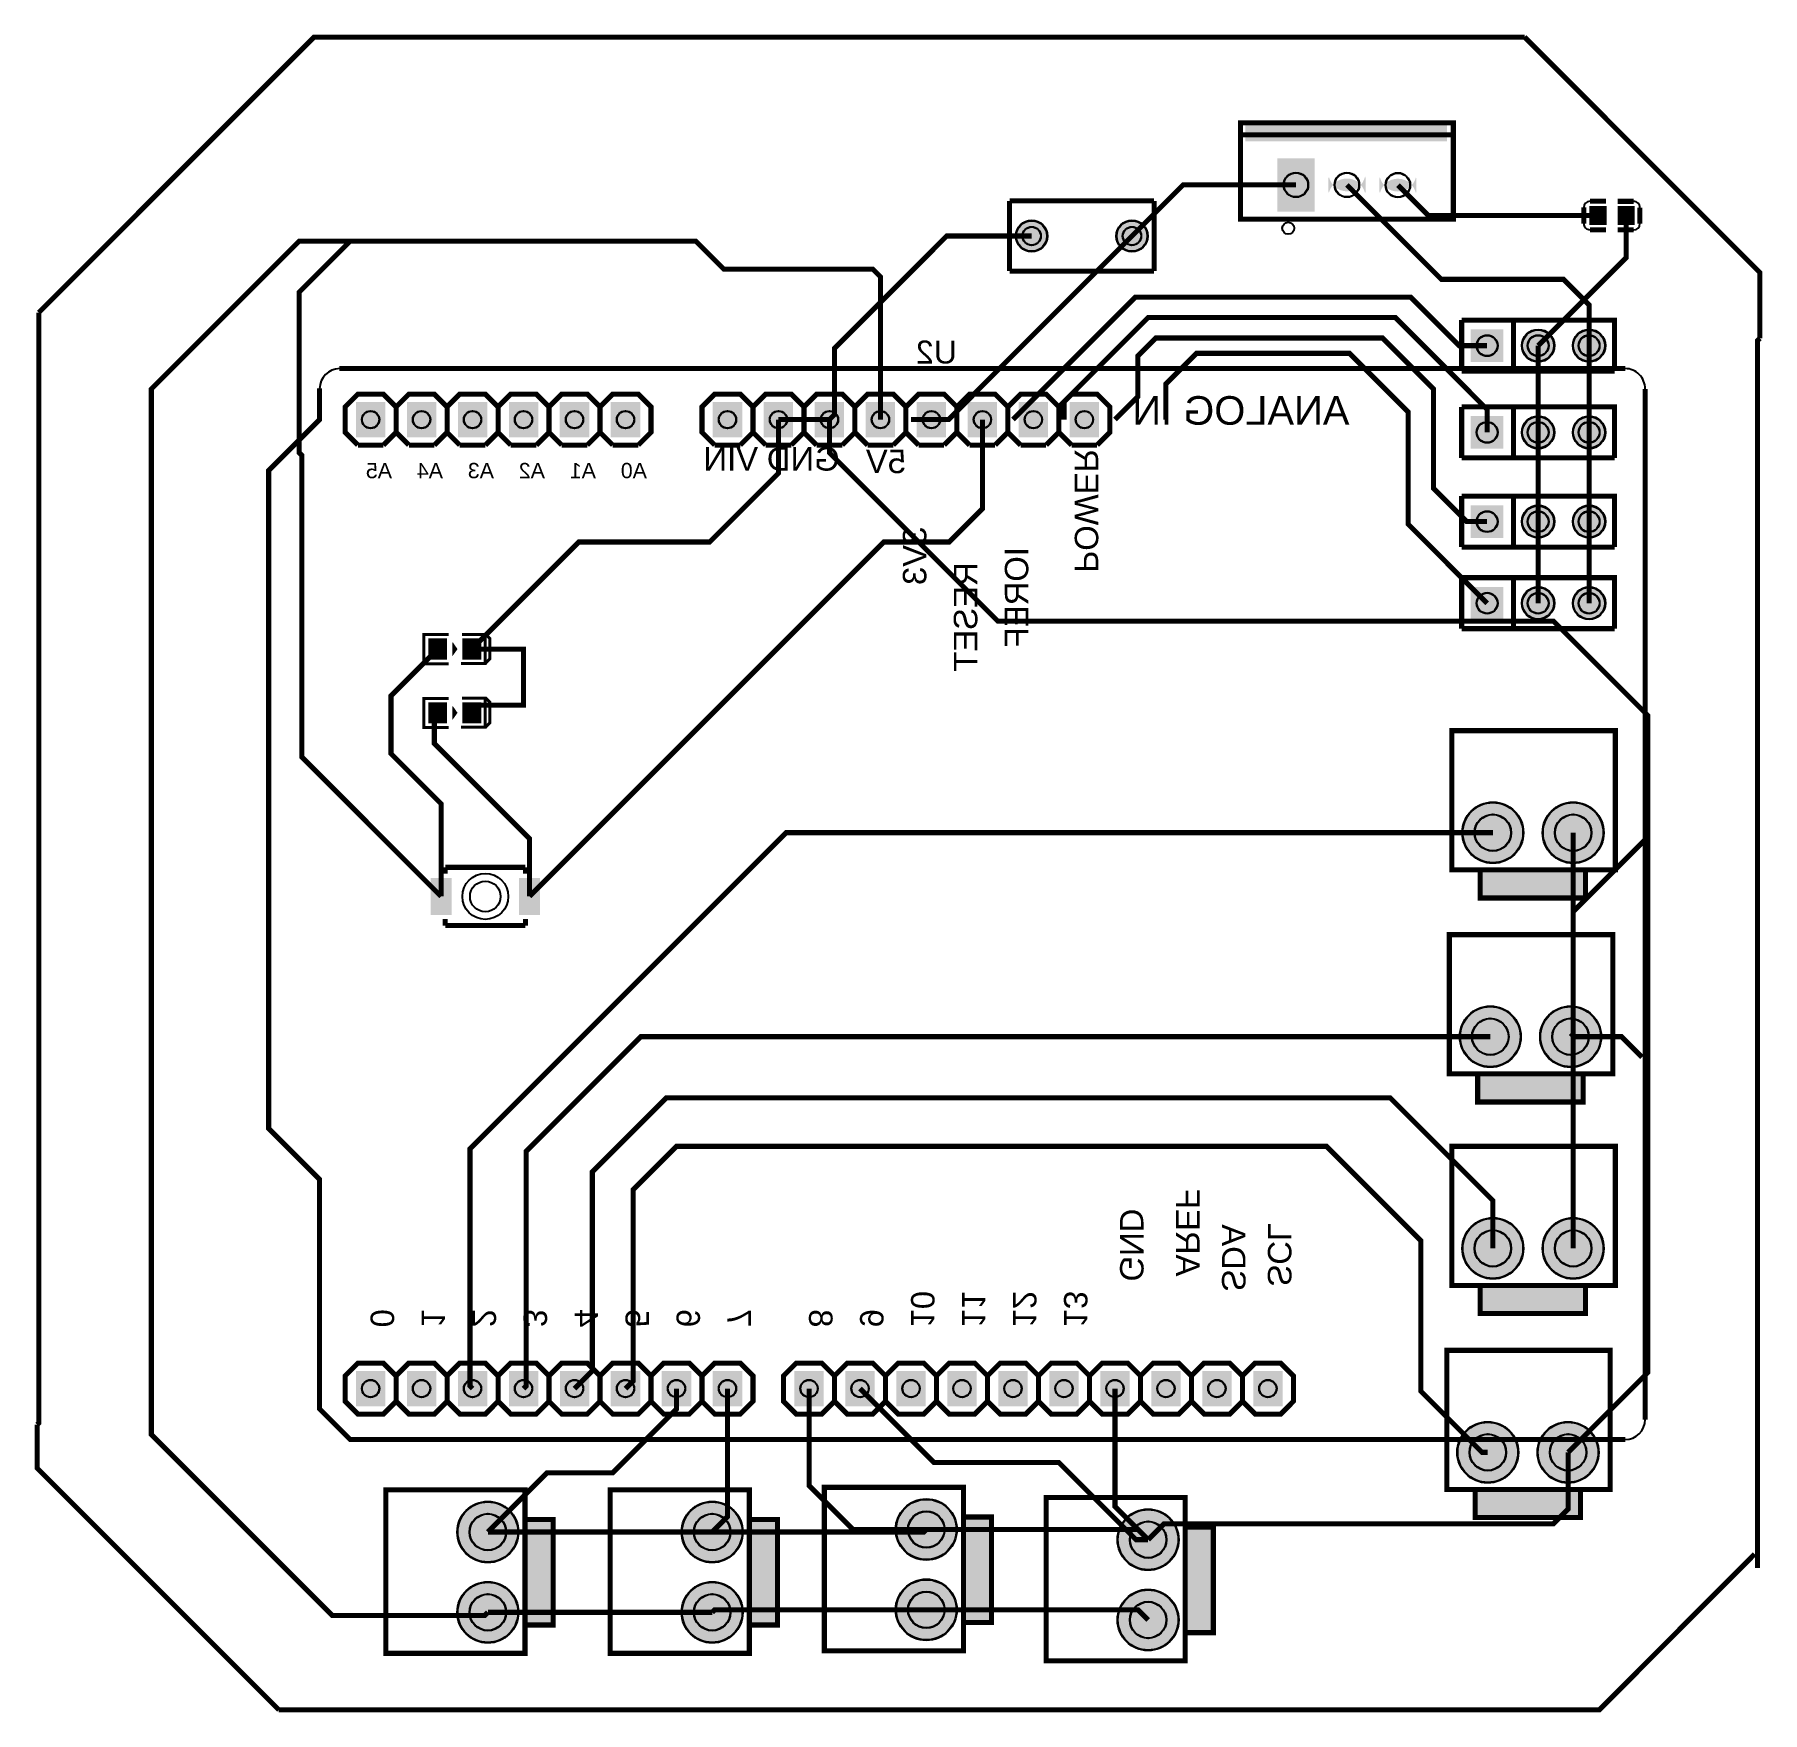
# Model space of a CAD drawing. Header units: millimetres. Extents: x 42.1 to 128.1, y 4.4 to 88.
import ezdxf

# ---------------------------------------------------------------- set-up
doc = ezdxf.new("R2010")
doc.units = ezdxf.units.MM
for name, color, linetype, true_color in [('BoardOutLine', 7, 'Continuous', 0xff00ff), ('BottomLayer', 7, 'Continuous', 0x0000ff), ('BottomSilkLayer', 7, 'Continuous', 0x66cc33), ('BottomSolderMaskLayer', 7, 'Continuous', 0xaa00ff), ('Document', 7, 'Continuous', 0xffffff), ('Multi-Layer', 7, 'Continuous', 0xc0c0c0), ('TopLayer', 7, 'Continuous', 0xff0000), ('TopPasteMaskLayer', 7, 'Continuous', 0x808080), ('TopSilkLayer', 7, 'Continuous', 0xffcc00), ('TopSolderMaskLayer', 7, 'Continuous', 0x800080)]:
    doc.layers.add(name, color=color, linetype=linetype, true_color=true_color)
doc.styles.get("Standard").update_dxf_attribs({"font": 'arial.ttf'})

msp = doc.modelspace()

# ---------------------------------------------------------------- texts
at = {"layer": 'BottomSilkLayer', "text_generation_flag": 2}
for s, height, p in [('U2', 1.143002286004572, (88.01117602235217, 71.62827025654053)), ('ANALOG IN', 1.4223994919989842, (107.56921513843031, 68.58001016002038)), ('VIN', 1.1683994919989842, (78.10515621031254, 66.29400558801115)), ('GND', 1.1683994919989842, (82.16916433832876, 66.29400558801115)), ('5V', 1.1683994919989842, (85.47117094234181, 66.16954533909075)), ('A5', 0.7619994919989842, (59.86791973583945, 65.91554483108973)), ('A4', 0.7619994919989842, (62.40792481584958, 65.91554483108973)), ('A3', 0.7619994919989842, (64.94792989585972, 65.91554483108973)), ('A2', 0.7619994919989842, (67.48793497586985, 65.91554483108973)), ('A1', 0.7619994919989842, (70.02794005587998, 65.91554483108973)), ('A0', 0.7619994919989842, (72.56794513589034, 65.91554483108973))]:
    msp.add_text(s, height=height, dxfattribs=at).set_placement(p)
for s, rotation, p in [('POWER', 270, (93.88366776733551, 61.21399542799088)), ('3V3', 90, (86.48717297434587, 63.5)), ('IOREF', 90, (91.56718313436636, 62.48399796799595)), ('RESET', 90, (89.02717805435623, 61.72199644399291)), ('AREF', 270, (98.93319786639586, 26.16192532385071)), ('GND', 270, (96.1391922783846, 25.907924815849697)), ('SDA', 270, (101.21920243840486, 25.399923799847556)), ('SCL', 270, (103.5052070104141, 25.653924307848683)), ('10', 270, (85.72517145034294, 23.621920243840464)), ('11', 270, (88.26517653035307, 23.621920243840464)), ('12', 270, (90.8051816103632, 23.621920243840464)), ('13', 270, (93.34518669037334, 23.621920243840464)), ('0', 270, (58.80111760223531, 23.621920243840464)), ('1', 270, (61.34112268224544, 23.621920243840464)), ('2', 270, (63.88112776225557, 23.621920243840464)), ('3', 270, (66.4211328422657, 23.621920243840464)), ('4', 270, (68.96113792227584, 23.621920243840464)), ('5', 270, (71.50114300228597, 23.621920243840464)), ('6', 270, (74.0411480822961, 23.621920243840464)), ('7', 270, (76.58115316230646, 23.621920243840464)), ('8', 270, (80.64516129032268, 23.621920243840464)), ('9', 270, (83.18516637033281, 23.621920243840464))]:
    msp.add_text(s, height=1.1683994919989842, rotation=rotation, dxfattribs=at).set_placement(p)

# ---------------------------------------------------------------- hatches: boundary and pattern name
at = {"layer": 'BottomSolderMaskLayer'}
for points in [[(103.97668275336537, 81.84851409702821), (105.82748285496587, 81.84851409702821), (105.82748285496587, 79.1977139954281), (103.97668275336537, 79.1977139954281)], [(108.36748793497597, 80.93092944647435, -0.7853981633974483), (106.51668783337576, 80.93092944647435), (106.51668783337576, 80.11529864598197, -0.7853981633974483), (108.36748793497597, 80.11529864598197)], [(110.9077470154941, 80.92102342666226, -0.7853981633974483), (109.05694691389388, 80.92102342666226), (109.05694691389388, 80.10539262616987, -0.7853981633974483), (110.9077470154941, 80.10539262616987)], [(90.94678689357379, 77.97815595631198, 1), (92.5215900431801, 77.97815595631198, 1)], [(95.94678689357379, 77.97815595631198, 1), (97.5215900431801, 77.97815595631198, 1)], [(113.61442722885431, 73.32994665989327), (115.24003048006125, 73.32994665989327), (115.24003048006125, 71.7043434086869), (113.61442722885431, 71.7043434086869)], [(116.15443230886466, 72.51714503429014, 1), (117.78003556007117, 72.51714503429014, 1)], [(118.69443738887479, 72.51714503429014, 1), (120.3200406400813, 72.51714503429014, 1)], [(59.533485733638145, 69.71818643637278), (59.533485733638145, 67.95034290068588), (58.068749470832245, 67.95034290068588), (58.068749470832245, 69.71818643637278)], [(62.07349081364828, 69.71818643637278), (62.07349081364828, 67.95034290068588), (60.60875455084238, 67.95034290068588), (60.60875455084238, 69.71818643637278)], [(64.61349589365841, 69.71818643637278), (64.61349589365841, 67.95034290068588), (63.14875963085274, 67.95034290068588), (63.14875963085274, 69.71818643637278)], [(67.15350097366854, 69.71818643637278), (67.15350097366854, 67.95034290068588), (65.68876471086287, 67.95034290068588), (65.68876471086287, 69.71818643637278)], [(69.69350605367868, 69.71818643637278), (69.69350605367868, 67.95034290068588), (68.228769790873, 67.95034290068588), (68.228769790873, 69.71818643637278)], [(72.23351113368903, 69.71818643637278), (72.23351113368903, 67.95034290068588), (70.76877487088314, 67.95034290068588), (70.76877487088314, 69.71818643637278)], [(77.3135212937093, 69.71818643637278), (77.3135212937093, 67.95034290068588), (75.8487850309034, 67.95034290068588), (75.8487850309034, 69.71818643637278)], [(79.85352637371943, 69.71818643637278), (79.85352637371943, 67.95034290068588), (78.38879011091353, 67.95034290068588), (78.38879011091353, 69.71818643637278)], [(82.39353145372957, 69.71818643637278), (82.39353145372957, 67.95034290068588), (80.92879519092367, 67.95034290068588), (80.92879519092367, 69.71818643637278)], [(84.9335365337397, 69.71818643637278), (84.9335365337397, 67.95034290068588), (83.46880027093403, 67.95034290068588), (83.46880027093403, 69.71818643637278)], [(87.47354161374983, 69.71818643637278), (87.47354161374983, 67.95034290068588), (86.00880535094416, 67.95034290068588), (86.00880535094416, 69.71818643637278)], [(90.01354669375996, 69.71818643637278), (90.01354669375996, 67.95034290068588), (88.54881043095429, 67.95034290068588), (88.54881043095429, 69.71818643637278)], [(92.55355177377032, 69.71818643637278), (92.55355177377032, 67.95034290068588), (91.08881551096442, 67.95034290068588), (91.08881551096442, 69.71818643637278)], [(95.09355685378046, 69.71831797235029), (95.09355685378046, 67.95047443666317), (93.62882059097456, 67.95047443666317), (93.62882059097456, 69.71831797235029)], [(113.61442722885431, 69.01193802387604), (115.24003048006125, 69.01193802387604), (115.24003048006125, 67.38633477266967), (113.61442722885431, 67.38633477266967)], [(116.15443230886466, 68.1991363982728, 1), (117.78003556007117, 68.1991363982728, 1)], [(118.69443738887479, 68.1991363982728, 1), (120.3200406400813, 68.1991363982728, 1)], [(113.61442722885431, 64.56692913385825), (115.24003048006125, 64.56692913385825), (115.24003048006125, 62.94132588265188), (113.61442722885431, 62.94132588265188)], [(116.15443230886466, 63.75412750825501, 1), (117.78003556007117, 63.75412750825501, 1)], [(118.69443738887479, 63.75412750825501, 1), (120.3200406400813, 63.75412750825501, 1)], [(113.61442722885431, 60.50292100584204), (115.24003048006125, 60.50292100584204), (115.24003048006125, 58.877317754635556), (113.61442722885431, 58.877317754635556)], [(116.15443230886466, 59.6901193802388, 1), (117.78003556007117, 59.6901193802388, 1)], [(118.69443738887479, 59.6901193802388, 1), (120.3200406400813, 59.6901193802388, 1)], [(113.18822707645431, 48.26009652019309, 1), (116.23823977647972, 48.26009652019309, 1)], [(117.18822707645408, 48.26009652019309, 1), (120.23823977647949, 48.26009652019309, 1)], [(113.06122682245363, 38.100076200152444, 1), (116.11123952247904, 38.100076200152444, 1)], [(117.06122682245363, 38.100076200152444, 1), (120.11123952247904, 38.100076200152444, 1)], [(113.18822707645431, 27.559055118110223, 1), (116.23823977647972, 27.559055118110223, 1)], [(117.18822707645408, 27.559055118110223, 1), (120.23823977647949, 27.559055118110223, 1)], [(58.06901103087921, 19.690500381000902), (58.06901103087921, 21.458343916687795), (59.533485733638145, 21.458343916687795), (59.533485733638145, 19.690500381000902)], [(60.60901611088934, 19.690500381000902), (60.60901611088934, 21.458343916687795), (62.07349081364828, 21.458343916687795), (62.07349081364828, 19.690500381000902)], [(63.149021190899475, 19.690500381000902), (63.149021190899475, 21.458343916687795), (64.61349589365841, 21.458343916687795), (64.61349589365841, 19.690500381000902)], [(65.68902627090961, 19.6905094524476), (65.68902627090961, 21.4580899161798), (67.15350097366854, 21.4580899161798), (67.15350097366854, 19.6905094524476)], [(68.22903135091997, 19.6905094524476), (68.22903135091997, 21.4580899161798), (69.69350605367868, 21.4580899161798), (69.69350605367868, 19.6905094524476)], [(70.76877487088314, 19.6905094524476), (70.76877487088314, 21.4580899161798), (72.23351113368903, 21.4580899161798), (72.23351113368903, 19.6905094524476)], [(73.30877995089327, 19.6905094524476), (73.30877995089327, 21.4580899161798), (74.77351621369917, 21.4580899161798), (74.77351621369917, 19.6905094524476)], [(75.8487850309034, 19.6905094524476), (75.8487850309034, 21.4580899161798), (77.3135212937093, 21.4580899161798), (77.3135212937093, 19.6905094524476)], [(79.91279315891961, 19.6905094524476), (79.91279315891961, 21.4580899161798), (81.37752942172551, 21.4580899161798), (81.37752942172551, 19.6905094524476)], [(82.45279823892997, 19.690500381000902), (82.45279823892997, 21.458343916687795), (83.91753450173564, 21.458343916687795), (83.91753450173564, 19.690500381000902)], [(84.9928033189401, 19.690500381000902), (84.9928033189401, 21.458343916687795), (86.45753958174578, 21.458343916687795), (86.45753958174578, 19.690500381000902)], [(87.53280839895024, 19.690500381000902), (87.53280839895024, 21.458343916687795), (88.99754466175591, 21.458343916687795), (88.99754466175591, 19.690500381000902)], [(90.07281347896037, 19.690500381000902), (90.07281347896037, 21.458343916687795), (91.53754974176604, 21.458343916687795), (91.53754974176604, 19.690500381000902)], [(92.6128185589705, 19.690500381000902), (92.6128185589705, 21.458343916687795), (94.0775548217764, 21.458343916687795), (94.0775548217764, 19.690500381000902)], [(95.15282363898064, 19.690500381000902), (95.15282363898064, 21.458343916687795), (96.61755990178654, 21.458343916687795), (96.61755990178654, 19.690500381000902)], [(97.69282871899077, 19.690500381000902), (97.69282871899077, 21.458343916687795), (99.15756498179667, 21.458343916687795), (99.15756498179667, 19.690500381000902)], [(100.2328337990009, 19.690500381000902), (100.2328337990009, 21.458343916687795), (101.6975700618068, 21.458343916687795), (101.6975700618068, 19.690500381000902)], [(102.77283887901126, 19.690500381000902), (102.77283887901126, 21.458343916687795), (104.23757514181693, 21.458343916687795), (104.23757514181693, 19.690500381000902)], [(112.93422656845318, 17.39903479806958, 1), (115.98423926847859, 17.39903479806958, 1)], [(116.93422656845318, 17.39903479806958, 1), (119.98423926847859, 17.39903479806958, 1)], [(63.1181229362458, 13.43002286004571, 1), (66.1681356362712, 13.43002286004571, 1)], [(74.29414528829061, 13.43002286004571, 1), (77.34415798831601, 13.43002286004571, 1)], [(84.96216662433316, 13.55702311404616, 1), (88.01217932435857, 13.55702311404616, 1)], [(96.01118872237753, 13.049022098044134, 1), (99.06120142240293, 13.049022098044134, 1)], [(63.1181229362458, 9.430022860045824, 1), (66.1681356362712, 9.430022860045824, 1)], [(74.29414528829061, 9.430022860045824, 1), (77.34415798831601, 9.430022860045824, 1)], [(84.96216662433316, 9.557023114046274, 1), (88.01217932435857, 9.557023114046274, 1)], [(96.01118872237753, 9.049022098044247, 1), (99.06120142240293, 9.049022098044247, 1)]]:
    msp.add_hatch(color=256, dxfattribs=at).paths.add_polyline_path(points)
at = {"layer": 'Document'}
for points in [[(102.38216916433839, 83.52816865633736), (102.38216916433839, 82.68816357632716), (112.43215646431304, 82.68816357632716), (112.43215646431304, 83.52816865633736)], [(119.31323342646692, 46.360096520193), (119.31323342646692, 45.060096520193156), (114.11323342646688, 45.060096520193156), (114.11323342646688, 46.360096520193)], [(119.18623317246647, 36.20007620015235), (119.18623317246647, 34.90007620015251), (113.9862331724662, 34.90007620015251), (113.9862331724662, 36.20007620015235)], [(119.31323342646692, 25.659055118110246), (119.31323342646692, 24.35905511811029), (114.11323342646688, 24.35905511811029), (114.11323342646688, 25.659055118110246)], [(119.05923291846602, 15.499034798069601), (119.05923291846602, 14.199034798069647), (113.85923291846575, 14.199034798069647), (113.85923291846575, 15.499034798069601)], [(66.54312928625859, 14.030022860045733), (67.84312928625855, 14.030022860045733), (67.84312928625855, 8.830022860045801), (66.54312928625859, 8.830022860045801)], [(77.7191516383034, 14.030022860045733), (79.01915163830336, 14.030022860045733), (79.01915163830336, 8.830022860045801), (77.7191516383034, 8.830022860045801)], [(88.38717297434596, 14.157023114046183), (89.68717297434591, 14.157023114046183), (89.68717297434591, 8.957023114046365), (88.38717297434596, 8.957023114046365)], [(99.43619507239032, 13.649022098044156), (100.73619507239005, 13.649022098044156), (100.73619507239005, 8.449022098044225), (99.43619507239032, 8.449022098044225)]]:
    msp.add_hatch(color=256, dxfattribs=at).paths.add_polyline_path(points)
at = {"layer": 'Multi-Layer'}
for points in [[(104.00208280416564, 81.82311404622817), (105.8020828041656, 81.82311404622817), (105.8020828041656, 79.22311404622815), (104.00208280416564, 79.22311404622815)], [(108.34208788417587, 80.92311404622819, -0.7853981633974483), (106.54208788417586, 80.92311404622819), (106.54208788417586, 80.12311404622812, -0.7853981633974483), (108.34208788417587, 80.12311404622812)], [(110.882346964694, 80.9132080264161, -0.7853981633974483), (109.08234696469398, 80.9132080264161), (109.08234696469398, 80.11320802641603, -0.7853981633974483), (110.882346964694, 80.11320802641603)], [(90.97218694437389, 77.97815595631198, 1), (92.49618999238, 77.97815595631198, 1)], [(95.97218694437389, 77.97815595631198, 1), (97.49618999238, 77.97815595631198, 1)], [(113.63982727965458, 73.30454660909322), (115.21463042926098, 73.30454660909322), (115.21463042926098, 71.72974345948694), (113.63982727965458, 71.72974345948694)], [(116.17983235966476, 72.51714503429014, 1), (117.75463550927107, 72.51714503429014, 1)], [(118.71983743967489, 72.51714503429014, 1), (120.2946405892812, 72.51714503429014, 1)], [(59.512319024638145, 69.68770637541274), (59.512319024638145, 67.98082296164591), (58.089916179832244, 67.98082296164591), (58.089916179832244, 69.68770637541274)], [(62.05232410464828, 69.68770637541274), (62.05232410464828, 67.98082296164591), (60.629921259842604, 67.98082296164591), (60.629921259842604, 69.68770637541274)], [(64.59232918465841, 69.68770637541274), (64.59232918465841, 67.98082296164591), (63.169926339852736, 67.98082296164591), (63.169926339852736, 69.68770637541274)], [(67.13233426466854, 69.68770637541274), (67.13233426466854, 67.98082296164591), (65.70993141986287, 67.98082296164591), (65.70993141986287, 69.68770637541274)], [(69.67233934467868, 69.68770637541274), (69.67233934467868, 67.98082296164591), (68.249936499873, 67.98082296164591), (68.249936499873, 69.68770637541274)], [(72.21234442468881, 69.68770637541274), (72.21234442468881, 67.98082296164591), (70.78994157988313, 67.98082296164591), (70.78994157988313, 69.68770637541274)], [(77.2923545847093, 69.68770637541274), (77.2923545847093, 67.98082296164591), (75.8699517399034, 67.98082296164591), (75.8699517399034, 69.68770637541274)], [(79.83235966471943, 69.68770637541274), (79.83235966471943, 67.98082296164591), (78.40995681991353, 67.98082296164591), (78.40995681991353, 69.68770637541274)], [(82.37236474472957, 69.68770637541274), (82.37236474472957, 67.98082296164591), (80.94996189992389, 67.98082296164591), (80.94996189992389, 69.68770637541274)], [(84.9123698247397, 69.68770637541274), (84.9123698247397, 67.98082296164591), (83.48996697993402, 67.98082296164591), (83.48996697993402, 69.68770637541274)], [(87.45237490474983, 69.68770637541274), (87.45237490474983, 67.98082296164591), (86.02997205994416, 67.98082296164591), (86.02997205994416, 69.68770637541274)], [(89.99237998475996, 69.68770637541274), (89.99237998475996, 67.98082296164591), (88.56997713995429, 67.98082296164591), (88.56997713995429, 69.68770637541274)], [(92.5323850647701, 69.68770637541274), (92.5323850647701, 67.98082296164591), (91.10998221996442, 67.98082296164591), (91.10998221996442, 69.68770637541274)], [(95.07239014478046, 69.68783337566674), (95.07239014478046, 67.98094996190002), (93.64998729997455, 67.98094996190002), (93.64998729997455, 69.68783337566674)], [(113.63982727965458, 68.986537973076), (115.21463042926098, 68.986537973076), (115.21463042926098, 67.41173482346971), (113.63982727965458, 67.41173482346971)], [(116.17983235966476, 68.1991363982728, 1), (117.75463550927107, 68.1991363982728, 1)], [(118.71983743967489, 68.1991363982728, 1), (120.2946405892812, 68.1991363982728, 1)], [(113.63982727965458, 64.54152908305821), (115.21463042926098, 64.54152908305821), (115.21463042926098, 62.966725933451926), (113.63982727965458, 62.966725933451926)], [(116.17983235966476, 63.75412750825501, 1), (117.75463550927107, 63.75412750825501, 1)], [(118.71983743967489, 63.75412750825501, 1), (120.2946405892812, 63.75412750825501, 1)], [(113.63982727965458, 60.47752095504188), (115.21463042926098, 60.47752095504188), (115.21463042926098, 58.902717805435714), (113.63982727965458, 58.902717805435714)], [(116.17983235966476, 59.6901193802388, 1), (117.75463550927107, 59.6901193802388, 1)], [(118.71983743967489, 59.6901193802388, 1), (120.2946405892812, 59.6901193802388, 1)], [(113.21323342646701, 48.26009652019309, 1), (116.21323342646701, 48.26009652019309, 1)], [(117.21323342646679, 48.26009652019309, 1), (120.21323342646679, 48.26009652019309, 1)], [(113.08623317246634, 38.100076200152444, 1), (116.08623317246634, 38.100076200152444, 1)], [(117.08623317246634, 38.100076200152444, 1), (120.08623317246634, 38.100076200152444, 1)], [(113.21323342646701, 27.559055118110223, 1), (116.21323342646701, 27.559055118110223, 1)], [(117.21323342646679, 27.559055118110223, 1), (120.21323342646679, 27.559055118110223, 1)], [(58.090170180340465, 19.720980441960933), (58.090170180340465, 21.427863855727765), (59.512319024638145, 21.427863855727765), (59.512319024638145, 19.720980441960933)], [(60.6301752603506, 19.720980441960933), (60.6301752603506, 21.427863855727765), (62.05232410464828, 21.427863855727765), (62.05232410464828, 19.720980441960933)], [(63.17018034036073, 19.720980441960933), (63.17018034036073, 21.427863855727765), (64.59232918465841, 21.427863855727765), (64.59232918465841, 19.720980441960933)], [(65.71018542037086, 19.720980441960933), (65.71018542037086, 21.427609855219657), (67.13233426466854, 21.427609855219657), (67.13233426466854, 19.720980441960933)], [(68.250190500381, 19.720980441960933), (68.250190500381, 21.427609855219657), (69.67233934467868, 21.427609855219657), (69.67233934467868, 19.720980441960933)], [(70.78994157988313, 19.720980441960933), (70.78994157988313, 21.427609855219657), (72.21234442468881, 21.427609855219657), (72.21234442468881, 19.720980441960933)], [(73.32994665989327, 19.720980441960933), (73.32994665989327, 21.427609855219657), (74.75234950469917, 21.427609855219657), (74.75234950469917, 19.720980441960933)], [(75.8699517399034, 19.720980441960933), (75.8699517399034, 21.427609855219657), (77.2923545847093, 21.427609855219657), (77.2923545847093, 19.720980441960933)], [(79.93395986791961, 19.720980441960933), (79.93395986791961, 21.427609855219657), (81.35636271272551, 21.427609855219657), (81.35636271272551, 19.720980441960933)], [(82.47396494792997, 19.720980441960933), (82.47396494792997, 21.427863855727765), (83.89636779273565, 21.427863855727765), (83.89636779273565, 19.720980441960933)], [(85.0139700279401, 19.720980441960933), (85.0139700279401, 21.427863855727765), (86.43637287274578, 21.427863855727765), (86.43637287274578, 19.720980441960933)], [(87.55397510795024, 19.720980441960933), (87.55397510795024, 21.427863855727765), (88.97637795275591, 21.427863855727765), (88.97637795275591, 19.720980441960933)], [(90.09398018796037, 19.720980441960933), (90.09398018796037, 21.427863855727765), (91.51638303276604, 21.427863855727765), (91.51638303276604, 19.720980441960933)], [(92.6339852679705, 19.720980441960933), (92.6339852679705, 21.427863855727765), (94.0563881127764, 21.427863855727765), (94.0563881127764, 19.720980441960933)], [(95.17399034798063, 19.720980441960933), (95.17399034798063, 21.427863855727765), (96.59639319278654, 21.427863855727765), (96.59639319278654, 19.720980441960933)], [(97.71399542799077, 19.720980441960933), (97.71399542799077, 21.427863855727765), (99.13639827279667, 21.427863855727765), (99.13639827279667, 19.720980441960933)], [(100.2540005080009, 19.720980441960933), (100.2540005080009, 21.427863855727765), (101.6764033528068, 21.427863855727765), (101.6764033528068, 19.720980441960933)], [(102.79400558801126, 19.720980441960933), (102.79400558801126, 21.427863855727765), (104.21640843281693, 21.427863855727765), (104.21640843281693, 19.720980441960933)], [(112.95923291846589, 17.39903479806958, 1), (115.95923291846589, 17.39903479806958, 1)], [(116.95923291846589, 17.39903479806958, 1), (119.95923291846589, 17.39903479806958, 1)], [(63.1431292862585, 13.43002286004571, 1), (66.1431292862585, 13.43002286004571, 1)], [(74.31915163830331, 13.43002286004571, 1), (77.31915163830331, 13.43002286004571, 1)], [(84.98717297434587, 13.55702311404616, 1), (87.98717297434587, 13.55702311404616, 1)], [(96.03619507239023, 13.049022098044134, 1), (99.03619507239023, 13.049022098044134, 1)], [(63.1431292862585, 9.430022860045824, 1), (66.1431292862585, 9.430022860045824, 1)], [(74.31915163830331, 9.430022860045824, 1), (77.31915163830331, 9.430022860045824, 1)], [(84.98717297434587, 9.557023114046274, 1), (87.98717297434587, 9.557023114046274, 1)], [(96.03619507239023, 9.049022098044247, 1), (99.03619507239023, 9.049022098044247, 1)]]:
    msp.add_hatch(color=256, dxfattribs=at).paths.add_polyline_path(points)
at = {"layer": 'TopLayer'}
for points in [[(119.55024130048241, 79.44417068834139), (120.3502413004826, 79.44417068834139), (120.3502413004826, 78.54414528829068), (119.55024130048241, 78.54414528829068)], [(120.9502413004825, 79.44417068834139), (121.75024130048268, 79.44417068834139), (121.75024130048268, 78.54414528829068), (120.9502413004825, 78.54414528829068)], [(62.59199898399788, 57.90411480822968), (62.59199898399788, 56.90411480822968), (61.692075184150326, 56.90411480822968), (61.692075184150326, 57.90411480822968)], [(64.29199898399793, 57.90411480822968), (64.29199898399793, 56.90411480822968), (63.39207518415037, 56.90411480822968), (63.39207518415037, 57.90411480822968)], [(62.59199898399788, 54.729108458216956), (62.59199898399788, 53.729108458216956), (61.692075184150326, 53.729108458216956), (61.692075184150326, 54.729108458216956)], [(64.29199898399793, 54.729108458216956), (64.29199898399793, 53.729108458216956), (63.39207518415037, 53.729108458216956), (63.39207518415037, 54.729108458216956)], [(62.816129032258004, 44.18509017018039), (61.816129032258004, 44.18509017018039), (61.816129032258004, 45.98509017018034), (62.816129032258004, 45.98509017018034)], [(67.2161290322581, 44.18509017018039), (66.2161290322581, 44.18509017018039), (66.2161290322581, 45.98509017018034), (67.2161290322581, 45.98509017018034)]]:
    msp.add_hatch(color=256, dxfattribs=at).paths.add_polyline_path(points)
at = {"layer": 'TopPasteMaskLayer'}
for points in [[(119.55024130048241, 79.44417068834139), (120.3502413004826, 79.44417068834139), (120.3502413004826, 78.54414528829068), (119.55024130048241, 78.54414528829068)], [(120.9502413004825, 79.44417068834139), (121.75024130048268, 79.44417068834139), (121.75024130048268, 78.54414528829068), (120.9502413004825, 78.54414528829068)], [(62.59199898399788, 57.90411480822968), (62.59199898399788, 56.90411480822968), (61.692075184150326, 56.90411480822968), (61.692075184150326, 57.90411480822968)], [(64.29199898399793, 57.90411480822968), (64.29199898399793, 56.90411480822968), (63.39207518415037, 56.90411480822968), (63.39207518415037, 57.90411480822968)], [(62.59199898399788, 54.729108458216956), (62.59199898399788, 53.729108458216956), (61.692075184150326, 53.729108458216956), (61.692075184150326, 54.729108458216956)], [(64.29199898399793, 54.729108458216956), (64.29199898399793, 53.729108458216956), (63.39207518415037, 53.729108458216956), (63.39207518415037, 54.729108458216956)], [(62.816129032258004, 44.18509017018039), (61.816129032258004, 44.18509017018039), (61.816129032258004, 45.98509017018034), (62.816129032258004, 45.98509017018034)], [(67.2161290322581, 44.18509017018039), (66.2161290322581, 44.18509017018039), (66.2161290322581, 45.98509017018034), (67.2161290322581, 45.98509017018034)]]:
    msp.add_hatch(color=256, dxfattribs=at).paths.add_polyline_path(points)
at = {"layer": 'TopSilkLayer'}
for points in [[(62.8821183642367, 57.76410972821952), (62.87205994411988, 57.044196088392255), (63.132054864109705, 57.4041910083821)], [(62.8821183642367, 54.5891033782068), (62.87205994411988, 53.86918973837953), (63.132054864109705, 54.22918465836938)]]:
    msp.add_hatch(color=256, dxfattribs=at).paths.add_polyline_path(points)
at = {"layer": 'TopSolderMaskLayer'}
for points in [[(103.97668275336537, 81.84851409702821), (105.82748285496587, 81.84851409702821), (105.82748285496587, 79.1977139954281), (103.97668275336537, 79.1977139954281)], [(108.36748793497597, 80.93092944647435, -0.7853981633974483), (106.51668783337576, 80.93092944647435), (106.51668783337576, 80.11529864598197, -0.7853981633974483), (108.36748793497597, 80.11529864598197)], [(110.9077470154941, 80.92102342666226, -0.7853981633974483), (109.05694691389388, 80.92102342666226), (109.05694691389388, 80.10539262616987, -0.7853981633974483), (110.9077470154941, 80.10539262616987)], [(119.52484286258891, 79.46957145598878), (120.37564296418918, 79.46957145598878), (120.37564296418918, 78.51874452064328), (119.52484286258891, 78.51874452064328)], [(120.92483963677614, 79.46957145598878), (121.77563973837641, 79.46957145598878), (121.77563973837641, 78.51874452064328), (120.92483963677614, 78.51874452064328)], [(90.94678689357379, 77.97815595631198, 1), (92.5215900431801, 77.97815595631198, 1)], [(95.94678689357379, 77.97815595631198, 1), (97.5215900431801, 77.97815595631198, 1)], [(113.61442722885431, 73.32994665989327), (115.24003048006125, 73.32994665989327), (115.24003048006125, 71.7043434086869), (113.61442722885431, 71.7043434086869)], [(116.15443230886466, 72.51714503429014, 1), (117.78003556007117, 72.51714503429014, 1)], [(118.69443738887479, 72.51714503429014, 1), (120.3200406400813, 72.51714503429014, 1)], [(59.533485733638145, 69.71818643637278), (59.533485733638145, 67.95034290068588), (58.068749470832245, 67.95034290068588), (58.068749470832245, 69.71818643637278)], [(62.07349081364828, 69.71818643637278), (62.07349081364828, 67.95034290068588), (60.60875455084238, 67.95034290068588), (60.60875455084238, 69.71818643637278)], [(64.61349589365841, 69.71818643637278), (64.61349589365841, 67.95034290068588), (63.14875963085274, 67.95034290068588), (63.14875963085274, 69.71818643637278)], [(67.15350097366854, 69.71818643637278), (67.15350097366854, 67.95034290068588), (65.68876471086287, 67.95034290068588), (65.68876471086287, 69.71818643637278)], [(69.69350605367868, 69.71818643637278), (69.69350605367868, 67.95034290068588), (68.228769790873, 67.95034290068588), (68.228769790873, 69.71818643637278)], [(72.23351113368903, 69.71818643637278), (72.23351113368903, 67.95034290068588), (70.76877487088314, 67.95034290068588), (70.76877487088314, 69.71818643637278)], [(77.3135212937093, 69.71818643637278), (77.3135212937093, 67.95034290068588), (75.8487850309034, 67.95034290068588), (75.8487850309034, 69.71818643637278)], [(79.85352637371943, 69.71818643637278), (79.85352637371943, 67.95034290068588), (78.38879011091353, 67.95034290068588), (78.38879011091353, 69.71818643637278)], [(82.39353145372957, 69.71818643637278), (82.39353145372957, 67.95034290068588), (80.92879519092367, 67.95034290068588), (80.92879519092367, 69.71818643637278)], [(84.9335365337397, 69.71818643637278), (84.9335365337397, 67.95034290068588), (83.46880027093403, 67.95034290068588), (83.46880027093403, 69.71818643637278)], [(87.47354161374983, 69.71818643637278), (87.47354161374983, 67.95034290068588), (86.00880535094416, 67.95034290068588), (86.00880535094416, 69.71818643637278)], [(90.01354669375996, 69.71818643637278), (90.01354669375996, 67.95034290068588), (88.54881043095429, 67.95034290068588), (88.54881043095429, 69.71818643637278)], [(92.55355177377032, 69.71818643637278), (92.55355177377032, 67.95034290068588), (91.08881551096442, 67.95034290068588), (91.08881551096442, 69.71818643637278)], [(95.09355685378046, 69.71831797235029), (95.09355685378046, 67.95047443666317), (93.62882059097456, 67.95047443666317), (93.62882059097456, 69.71831797235029)], [(113.61442722885431, 69.01193802387604), (115.24003048006125, 69.01193802387604), (115.24003048006125, 67.38633477266967), (113.61442722885431, 67.38633477266967)], [(116.15443230886466, 68.1991363982728, 1), (117.78003556007117, 68.1991363982728, 1)], [(118.69443738887479, 68.1991363982728, 1), (120.3200406400813, 68.1991363982728, 1)], [(113.61442722885431, 64.56692913385825), (115.24003048006125, 64.56692913385825), (115.24003048006125, 62.94132588265188), (113.61442722885431, 62.94132588265188)], [(116.15443230886466, 63.75412750825501, 1), (117.78003556007117, 63.75412750825501, 1)], [(118.69443738887479, 63.75412750825501, 1), (120.3200406400813, 63.75412750825501, 1)], [(113.61442722885431, 60.50292100584204), (115.24003048006125, 60.50292100584204), (115.24003048006125, 58.877317754635556), (113.61442722885431, 58.877317754635556)], [(116.15443230886466, 59.6901193802388, 1), (117.78003556007117, 59.6901193802388, 1)], [(118.69443738887479, 59.6901193802388, 1), (120.3200406400813, 59.6901193802388, 1)], [(62.61485580390513, 57.93233947658973), (62.61485580390513, 56.87589013986951), (61.66921578359279, 56.87589013986951), (61.66921578359279, 57.93233947658973)], [(64.3148545135798, 57.93233947658973), (64.3148545135798, 56.87589013986951), (63.36921449326769, 56.87589013986951), (63.36921449326769, 57.93233947658973)], [(62.61485580390513, 54.75733312657701), (62.61485580390513, 53.7008837898569), (61.66921578359279, 53.7008837898569), (61.66921578359279, 54.75733312657701)], [(64.3148545135798, 54.75733312657701), (64.3148545135798, 53.7008837898569), (63.36921449326769, 53.7008837898569), (63.36921449326769, 54.75733312657701)], [(113.18822707645431, 48.26009652019309, 1), (116.23823977647972, 48.26009652019309, 1)], [(117.18822707645408, 48.26009652019309, 1), (120.23823977647949, 48.26009652019309, 1)], [(62.8415239217577, 44.15969011938034), (61.790723820157154, 44.15969011938034), (61.790723820157154, 46.01049022098039), (62.8415239217577, 46.01049022098039)], [(67.24153424435895, 44.15969011938034), (66.19073414275863, 44.15969011938034), (66.19073414275863, 46.01049022098039), (67.24153424435895, 46.01049022098039)], [(113.06122682245363, 38.100076200152444, 1), (116.11123952247904, 38.100076200152444, 1)], [(117.06122682245363, 38.100076200152444, 1), (120.11123952247904, 38.100076200152444, 1)], [(113.18822707645431, 27.559055118110223, 1), (116.23823977647972, 27.559055118110223, 1)], [(117.18822707645408, 27.559055118110223, 1), (120.23823977647949, 27.559055118110223, 1)], [(58.06901103087921, 19.690500381000902), (58.06901103087921, 21.458343916687795), (59.533485733638145, 21.458343916687795), (59.533485733638145, 19.690500381000902)], [(60.60901611088934, 19.690500381000902), (60.60901611088934, 21.458343916687795), (62.07349081364828, 21.458343916687795), (62.07349081364828, 19.690500381000902)], [(63.149021190899475, 19.690500381000902), (63.149021190899475, 21.458343916687795), (64.61349589365841, 21.458343916687795), (64.61349589365841, 19.690500381000902)], [(65.68902627090961, 19.6905094524476), (65.68902627090961, 21.4580899161798), (67.15350097366854, 21.4580899161798), (67.15350097366854, 19.6905094524476)], [(68.22903135091997, 19.6905094524476), (68.22903135091997, 21.4580899161798), (69.69350605367868, 21.4580899161798), (69.69350605367868, 19.6905094524476)], [(70.76877487088314, 19.6905094524476), (70.76877487088314, 21.4580899161798), (72.23351113368903, 21.4580899161798), (72.23351113368903, 19.6905094524476)], [(73.30877995089327, 19.6905094524476), (73.30877995089327, 21.4580899161798), (74.77351621369917, 21.4580899161798), (74.77351621369917, 19.6905094524476)], [(75.8487850309034, 19.6905094524476), (75.8487850309034, 21.4580899161798), (77.3135212937093, 21.4580899161798), (77.3135212937093, 19.6905094524476)], [(79.91279315891961, 19.6905094524476), (79.91279315891961, 21.4580899161798), (81.37752942172551, 21.4580899161798), (81.37752942172551, 19.6905094524476)], [(82.45279823892997, 19.690500381000902), (82.45279823892997, 21.458343916687795), (83.91753450173564, 21.458343916687795), (83.91753450173564, 19.690500381000902)], [(84.9928033189401, 19.690500381000902), (84.9928033189401, 21.458343916687795), (86.45753958174578, 21.458343916687795), (86.45753958174578, 19.690500381000902)], [(87.53280839895024, 19.690500381000902), (87.53280839895024, 21.458343916687795), (88.99754466175591, 21.458343916687795), (88.99754466175591, 19.690500381000902)], [(90.07281347896037, 19.690500381000902), (90.07281347896037, 21.458343916687795), (91.53754974176604, 21.458343916687795), (91.53754974176604, 19.690500381000902)], [(92.6128185589705, 19.690500381000902), (92.6128185589705, 21.458343916687795), (94.0775548217764, 21.458343916687795), (94.0775548217764, 19.690500381000902)], [(95.15282363898064, 19.690500381000902), (95.15282363898064, 21.458343916687795), (96.61755990178654, 21.458343916687795), (96.61755990178654, 19.690500381000902)], [(97.69282871899077, 19.690500381000902), (97.69282871899077, 21.458343916687795), (99.15756498179667, 21.458343916687795), (99.15756498179667, 19.690500381000902)], [(100.2328337990009, 19.690500381000902), (100.2328337990009, 21.458343916687795), (101.6975700618068, 21.458343916687795), (101.6975700618068, 19.690500381000902)], [(102.77283887901126, 19.690500381000902), (102.77283887901126, 21.458343916687795), (104.23757514181693, 21.458343916687795), (104.23757514181693, 19.690500381000902)], [(112.93422656845318, 17.39903479806958, 1), (115.98423926847859, 17.39903479806958, 1)], [(116.93422656845318, 17.39903479806958, 1), (119.98423926847859, 17.39903479806958, 1)], [(63.1181229362458, 13.43002286004571, 1), (66.1681356362712, 13.43002286004571, 1)], [(74.29414528829061, 13.43002286004571, 1), (77.34415798831601, 13.43002286004571, 1)], [(84.96216662433316, 13.55702311404616, 1), (88.01217932435857, 13.55702311404616, 1)], [(96.01118872237753, 13.049022098044134, 1), (99.06120142240293, 13.049022098044134, 1)], [(63.1181229362458, 9.430022860045824, 1), (66.1681356362712, 9.430022860045824, 1)], [(74.29414528829061, 9.430022860045824, 1), (77.34415798831601, 9.430022860045824, 1)], [(84.96216662433316, 9.557023114046274, 1), (88.01217932435857, 9.557023114046274, 1)], [(96.01118872237753, 9.049022098044247, 1), (99.06120142240293, 9.049022098044247, 1)]]:
    msp.add_hatch(color=256, dxfattribs=at).paths.add_polyline_path(points)

# ---------------------------------------------------------------- linework, layer by layer
at = {"layer": 'BoardOutLine', "const_width": 0.25400050800101603}
for points in [[(42.270154940309794, 74.16799593599194), (55.98633477266958, 87.88417576835161), (61.934645669291285, 87.88417576835161)], [(61.63716027432065, 87.88417576835161), (116.2907543815088, 87.88417576835161)], [(116.2907543815088, 87.88417576835161), (128.01625603251205, 76.15867411734826), (128.01625603251205, 72.88138176276357)], [(42.18643637287278, 18.779197358394754), (42.270154940309794, 18.862915925831885), (42.270154940309794, 74.16799593599194)], [(128.01625603251205, 72.88138176276357), (127.90088900177807, 72.76601473202948), (127.90088900177807, 11.639471678943323)], [(54.22910845821684, 4.572009144018352), (42.18643637287278, 16.614681229362418), (42.18643637287278, 18.779197358394754)], [(120.01503683007377, 4.572009144018352), (127.74935229870471, 12.32664465328935)], [(120.5232410464821, 5.080010160020379), (120.29464058928124, 4.85140970281941), (120.01503683007377, 4.572009144018352), (54.22910845821684, 4.572009144018352)]]:
    msp.add_lwpolyline(points, dxfattribs=at)
at = {"layer": 'BottomLayer', "const_width": 0.25400050800101603}
for points in [[(107.44221488442986, 80.5229870459741), (112.14605029210065, 75.81915163830331), (118.2372364744731, 75.81915163830331), (119.50723901447805, 74.54914909829824), (119.50723901447805, 72.51714503429014)], [(81.66116332232673, 68.83426466852939), (81.91516383032763, 69.0882651765304), (81.91516383032763, 72.39014478028957), (87.50317500635015, 77.97815595631198), (91.73431546863117, 77.97815595631198)], [(119.50723901447805, 72.51714503429014), (119.50723901447805, 68.1991363982728)], [(81.66116332232673, 68.83413766827539), (81.66116332232673, 67.18313436626875), (90.04318008636028, 58.801117602235195), (117.72923545847084, 58.801117602235195), (122.42824485648975, 54.102108204216506), (122.42824485648975, 21.36804673609356), (118.45923291846589, 17.39903479806958)], [(119.50723901447805, 68.1991363982728), (119.50723901447805, 63.75412750825501)], [(119.50723901447805, 63.75412750825501), (119.50723901447805, 59.6901193802388)], [(118.71323342646679, 48.26009652019309), (118.71323342646679, 38.22707645415289), (118.58623317246634, 38.100076200152444)], [(118.71323342646679, 27.559055118110223), (118.71323342646679, 44.323088646177325), (122.26924053848097, 47.87909575819151)], [(118.58623317246634, 38.100076200152444), (121.12623825247647, 38.100076200152444), (122.14224028448052, 37.08407416814839)], [(97.53619507239023, 13.049022098044134), (98.33020066040149, 13.843027686055393), (117.72923545847084, 13.843027686055393), (118.45923291846589, 14.573025146050327), (118.45923291846589, 17.39903479806958)]]:
    msp.add_lwpolyline(points, dxfattribs=at)
at = {"layer": 'BottomSilkLayer'}
for points, const_width in [([(57.25171450342896, 71.37426974853952), (121.3106426212853, 71.37426974853952)], 0.25400000000000006), ([(121.3106426212853, 18.034163068326166), (57.785115570231255, 18.034163068326166), (56.261112522225176, 19.558166116332245), (56.261112522225176, 30.98818897637807), (53.721107442214816, 33.5281940563882), (53.721107442214816, 66.29425958851925), (56.261112522225176, 68.83426466852939), (56.261112522225176, 70.38366776733562)], 0.25400000000000006), ([(58.166116332232605, 67.56426212852432), (57.53111506223013, 68.19926339852691), (57.53111506223013, 69.46926593853198), (58.166116332232605, 70.10426720853445), (59.436118872237785, 70.10426720853445), (60.07112014224026, 69.46926593853198)], 0.25400050800101603), ([(60.70612141224274, 67.56426212852432), (60.07112014224026, 68.19926339852691), (60.07112014224026, 69.46926593853198), (60.70612141224274, 70.10426720853445), (61.97612395224792, 70.10426720853445), (62.611125222250394, 69.46926593853198)], 0.25400050800101603), ([(63.2461264922531, 67.56426212852432), (62.611125222250394, 68.19926339852691), (62.611125222250394, 69.46926593853198), (63.2461264922531, 70.10426720853445), (64.51612903225805, 70.10426720853445), (65.15113030226053, 69.46926593853198), (65.15113030226053, 68.19926339852691)], 0.25400050800101603), ([(65.15113030226053, 69.46926593853198), (65.78613157226323, 70.10426720853445), (67.05613411226818, 70.10426720853445), (67.69113538227089, 69.46926593853198), (68.32613665227336, 70.10426720853445), (69.59613919227832, 70.10426720853445), (70.23114046228102, 69.46926593853198), (70.8661417322835, 70.10426720853445), (72.13614427228867, 70.10426720853445), (72.77114554229115, 69.46926593853198), (72.77114554229115, 68.19926339852691), (72.13614427228867, 67.56426212852432)], 0.25400050800101603), ([(75.94615189230376, 67.56426212852432), (75.31115062230128, 68.19926339852691), (75.31115062230128, 69.46926593853198), (75.94615189230376, 70.10426720853445), (77.21615443230894, 70.10426720853445), (77.85115570231142, 69.46926593853198)], 0.25400050800101603), ([(78.48615697231389, 67.56426212852432), (77.85115570231142, 68.19926339852691), (77.85115570231142, 69.46926593853198), (78.48615697231389, 70.10426720853445), (79.75615951231907, 70.10426720853445), (80.39116078232155, 69.46926593853198), (80.39116078232155, 68.19926339852691)], 0.25400050800101603), ([(80.39116078232155, 69.46926593853198), (81.02616205232403, 70.10426720853445), (82.2961645923292, 70.10426720853445), (82.93116586233168, 69.46926593853198), (83.56616713233439, 70.10426720853445), (84.83616967233934, 70.10426720853445), (85.47117094234181, 69.46926593853198), (86.10617221234452, 70.10426720853445), (87.37617475234947, 70.10426720853445), (88.01117602235217, 69.46926593853198), (88.64617729235465, 70.10426720853445), (89.9161798323596, 70.10426720853445), (90.5511811023623, 69.46926593853198), (91.18618237236478, 70.10426720853445), (92.45618491236996, 70.10426720853445), (93.09118618237244, 69.46926593853198), (93.72618745237492, 70.10426720853445), (94.9961899923801, 70.10426720853445), (95.63119126238257, 69.46926593853198), (95.63119126238257, 68.19926339852691), (94.9961899923801, 67.56426212852432)], 0.25400050800101603), ([(122.3012446024893, 70.35826771653547), (122.3012446024893, 19.024765049530174)], 0.25400000000000006), ([(67.69113538227089, 68.19926339852691), (67.69113538227089, 69.46926593853198)], 0.25400050800101603), ([(70.23114046228102, 68.19926339852691), (70.23114046228102, 69.46926593853198)], 0.25400050800101603), ([(82.93116586233168, 68.19926339852691), (82.93116586233168, 69.46926593853198)], 0.25400050800101603), ([(85.47117094234181, 68.19926339852691), (85.47117094234181, 69.46926593853198)], 0.25400050800101603), ([(88.01117602235217, 68.19926339852691), (88.01117602235217, 69.46926593853198)], 0.25400050800101603), ([(90.5511811023623, 68.19926339852691), (90.5511811023623, 69.46926593853198)], 0.25400050800101603), ([(93.09118618237244, 68.19926339852691), (93.09118618237244, 69.46926593853198)], 0.25400050800101603), ([(60.07112014224026, 68.19926339852691), (59.436118872237785, 67.56426212852432)], 0.25400050800101603), ([(62.611125222250394, 68.19926339852691), (61.97612395224792, 67.56426212852432)], 0.25400050800101603), ([(65.78613157226323, 67.56426212852432), (65.15113030226053, 68.19926339852691), (64.51612903225805, 67.56426212852432)], 0.25400050800101603), ([(68.32613665227336, 67.56426212852432), (67.69113538227089, 68.19926339852691), (67.05613411226818, 67.56426212852432)], 0.25400050800101603), ([(70.8661417322835, 67.56426212852432), (70.23114046228102, 68.19926339852691), (69.59613919227832, 67.56426212852432)], 0.25400050800101603), ([(77.85115570231142, 68.19926339852691), (77.21615443230894, 67.56426212852432)], 0.25400050800101603), ([(81.02616205232403, 67.56426212852432), (80.39116078232155, 68.19926339852691), (79.75615951231907, 67.56426212852432)], 0.25400050800101603), ([(83.56616713233439, 67.56426212852432), (82.93116586233168, 68.19926339852691), (82.2961645923292, 67.56426212852432)], 0.25400050800101603), ([(86.10617221234452, 67.56426212852432), (85.47117094234181, 68.19926339852691), (84.83616967233934, 67.56426212852432)], 0.25400050800101603), ([(88.64617729235465, 67.56426212852432), (88.01117602235217, 68.19926339852691), (87.37617475234947, 67.56426212852432)], 0.25400050800101603), ([(91.18618237236478, 67.56426212852432), (90.5511811023623, 68.19926339852691), (89.9161798323596, 67.56426212852432)], 0.25400050800101603), ([(93.72618745237492, 67.56426212852432), (93.09118618237244, 68.19926339852691), (92.45618491236996, 67.56426212852432)], 0.25400050800101603), ([(59.436118872237785, 67.56426212852432), (58.166116332232605, 67.56426212852432)], 0.25400050800101603), ([(61.97612395224792, 67.56426212852432), (60.70612141224274, 67.56426212852432)], 0.25400050800101603), ([(64.51612903225805, 67.56426212852432), (63.2461264922531, 67.56426212852432)], 0.25400050800101603), ([(67.05613411226818, 67.56426212852432), (65.78613157226323, 67.56426212852432)], 0.25400050800101603), ([(69.59613919227832, 67.56426212852432), (68.32613665227336, 67.56426212852432)], 0.25400050800101603), ([(72.13614427228867, 67.56426212852432), (70.8661417322835, 67.56426212852432)], 0.25400050800101603), ([(77.21615443230894, 67.56426212852432), (75.94615189230376, 67.56426212852432)], 0.25400050800101603), ([(79.75615951231907, 67.56426212852432), (78.48615697231389, 67.56426212852432)], 0.25400050800101603), ([(82.2961645923292, 67.56426212852432), (81.02616205232403, 67.56426212852432)], 0.25400050800101603), ([(84.83616967233934, 67.56426212852432), (83.56616713233439, 67.56426212852432)], 0.25400050800101603), ([(87.37617475234947, 67.56426212852432), (86.10617221234452, 67.56426212852432)], 0.25400050800101603), ([(89.9161798323596, 67.56426212852432), (88.64617729235465, 67.56426212852432)], 0.25400050800101603), ([(92.45618491236996, 67.56426212852432), (91.18618237236478, 67.56426212852432)], 0.25400050800101603), ([(94.9961899923801, 67.56426212852432), (93.72618745237492, 67.56426212852432)], 0.25400050800101603), ([(72.77139954279914, 19.939420878841702), (72.13639827279667, 19.304419608839225), (70.86639573279149, 19.304419608839225), (70.23139446278901, 19.939420878841702), (69.59639319278654, 19.304419608839225), (68.32639065278136, 19.304419608839225), (67.69138938277888, 19.939420878841702), (67.0563881127764, 19.304419608839225), (65.78638557277122, 19.304419608839225), (65.15138430276875, 19.939420878841702), (64.51638303276604, 19.304419608839225), (63.24638049276109, 19.304419608839225), (62.611379222758615, 19.939420878841702), (61.97637795275591, 19.304419608839225), (60.70637541275096, 19.304419608839225), (60.071374142748255, 19.939420878841702), (59.43637287274578, 19.304419608839225), (58.166370332740826, 19.304419608839225), (57.53136906273812, 19.939420878841702), (57.53136906273812, 21.20942341884688), (58.166370332740826, 21.844424688849358), (59.43637287274578, 21.844424688849358), (60.071374142748255, 21.20942341884688), (60.70637541275096, 21.844424688849358), (61.97637795275591, 21.844424688849358), (62.611379222758615, 21.20942341884688), (63.24638049276109, 21.844424688849358), (64.51638303276604, 21.844424688849358), (65.15138430276875, 21.20942341884688), (65.78638557277122, 21.844424688849358), (67.0563881127764, 21.844424688849358), (67.69138938277888, 21.20942341884688), (68.32639065278136, 21.844424688849358), (69.59639319278654, 21.844424688849358), (70.23139446278901, 21.20942341884688), (70.86639573279149, 21.844424688849358), (72.13639827279667, 21.844424688849358), (72.77139954279914, 21.20942341884688), (73.40640081280162, 21.844424688849358), (74.6764033528068, 21.844424688849358), (75.31140462280928, 21.20942341884688), (75.31140462280928, 19.939420878841702), (74.6764033528068, 19.304419608839225), (73.40640081280162, 19.304419608839225), (72.77139954279914, 19.939420878841702), (72.77139954279914, 21.20942341884688)], 0.25400050800101603), ([(75.31140462280928, 21.20942341884688), (75.94640589281175, 21.844424688849358), (77.21640843281693, 21.844424688849358), (77.85140970281941, 21.20942341884688), (77.85140970281941, 19.939420878841702), (77.21640843281693, 19.304419608839225), (75.94640589281175, 19.304419608839225), (75.31140462280928, 19.939420878841702)], 0.25400050800101603), ([(99.69519939039878, 19.939420878841702), (99.06019812039631, 19.304419608839225), (97.79019558039113, 19.304419608839225), (97.15519431038865, 19.939420878841702), (96.52019304038618, 19.304419608839225), (95.250190500381, 19.304419608839225), (94.61518923037852, 19.939420878841702), (93.98018796037604, 19.304419608839225), (92.71018542037086, 19.304419608839225), (92.07518415036839, 19.939420878841702), (91.44018288036568, 19.304419608839225), (90.17018034036073, 19.304419608839225), (89.53517907035825, 19.939420878841702), (88.90017780035555, 19.304419608839225), (87.6301752603506, 19.304419608839225), (86.99517399034812, 19.939420878841702), (86.36017272034542, 19.304419608839225), (85.09017018034046, 19.304419608839225), (84.45516891033776, 19.939420878841702), (83.82016764033528, 19.304419608839225), (82.55016510033033, 19.304419608839225), (81.91516383032763, 19.939420878841702), (81.28016256032515, 19.304419608839225), (80.01016002031997, 19.304419608839225), (79.3751587503175, 19.939420878841702), (79.3751587503175, 21.20942341884688), (80.01016002031997, 21.844424688849358), (81.28016256032515, 21.844424688849358), (81.91516383032763, 21.20942341884688), (82.55016510033033, 21.844424688849358), (83.82016764033528, 21.844424688849358), (84.45516891033776, 21.20942341884688), (85.09017018034046, 21.844424688849358), (86.36017272034542, 21.844424688849358), (86.99517399034812, 21.20942341884688), (87.6301752603506, 21.844424688849358), (88.90017780035555, 21.844424688849358), (89.53517907035825, 21.20942341884688), (90.17018034036073, 21.844424688849358), (91.44018288036568, 21.844424688849358), (92.07518415036839, 21.20942341884688), (92.71018542037086, 21.844424688849358), (93.98018796037604, 21.844424688849358), (94.61518923037852, 21.20942341884688), (95.250190500381, 21.844424688849358), (96.52019304038618, 21.844424688849358), (97.15519431038865, 21.20942341884688), (97.79019558039113, 21.844424688849358), (99.06019812039631, 21.844424688849358), (99.69519939039878, 21.20942341884688), (100.33020066040126, 21.844424688849358), (101.60020320040644, 21.844424688849358), (102.23520447040892, 21.20942341884688), (102.23520447040892, 19.939420878841702), (101.60020320040644, 19.304419608839225), (100.33020066040126, 19.304419608839225), (99.69519939039878, 19.939420878841702), (99.69519939039878, 21.20942341884688)], 0.25400050800101603), ([(102.23520447040892, 21.20942341884688), (102.87020574041162, 21.844424688849358), (104.14020828041657, 21.844424688849358), (104.77520955041905, 21.20942341884688), (104.77520955041905, 19.939420878841702), (104.14020828041657, 19.304419608839225), (102.87020574041162, 19.304419608839225), (102.23520447040892, 19.939420878841702)], 0.25400050800101603), ([(60.071374142748255, 21.20942341884688), (60.071374142748255, 19.939420878841702)], 0.25400050800101603), ([(62.611379222758615, 21.20942341884688), (62.611379222758615, 19.939420878841702)], 0.25400050800101603), ([(65.15138430276875, 21.20942341884688), (65.15138430276875, 19.939420878841702)], 0.25400050800101603), ([(67.69138938277888, 21.20942341884688), (67.69138938277888, 19.939420878841702)], 0.25400050800101603), ([(70.23139446278901, 21.20942341884688), (70.23139446278901, 19.939420878841702)], 0.25400050800101603), ([(81.91516383032763, 21.20942341884688), (81.91516383032763, 19.939420878841702)], 0.25400050800101603), ([(84.45516891033776, 21.20942341884688), (84.45516891033776, 19.939420878841702)], 0.25400050800101603), ([(86.99517399034812, 21.20942341884688), (86.99517399034812, 19.939420878841702)], 0.25400050800101603), ([(89.53517907035825, 21.20942341884688), (89.53517907035825, 19.939420878841702)], 0.25400050800101603), ([(92.07518415036839, 21.20942341884688), (92.07518415036839, 19.939420878841702)], 0.25400050800101603), ([(94.61518923037852, 21.20942341884688), (94.61518923037852, 19.939420878841702)], 0.25400050800101603), ([(97.15519431038865, 21.20942341884688), (97.15519431038865, 19.939420878841702)], 0.25400050800101603)]:
    msp.add_lwpolyline(points, dxfattribs=dict(at, const_width=const_width))
for centre, start, end in [((57.26187452374893, 70.37350774701554), 90, 180), ((121.30048260096532, 70.37350774701554), 359.9999999999992, 90), ((121.30048260096532, 19.03492506985026), 270, 0)]:
    msp.add_arc(centre, 1.000762001524003, start, end, dxfattribs=at)
at = {"layer": 'BottomSolderMaskLayer'}
for centre, radius in [((104.9020828041655, 80.5231140462281), 0.6169333672000678), ((107.44208788417586, 80.5231140462281), 0.6169333672000678), ((109.982092964186, 80.51310642621297), 0.6169333672000678), ((91.73418846837694, 77.97815595631198), 0.7874015748031498), ((91.73431546863117, 77.97815595631198), 0.46501312335958017), ((96.73418846837694, 77.97815595631198), 0.7874015748031498), ((96.73431546863094, 77.97815595631198), 0.46501312335958017), ((116.96723393446791, 72.51714503429014), 0.8128016256032513), ((119.50723901447805, 72.51714503429014), 0.8128016256032513), ((114.42722885445778, 72.51714503429014), 0.526459478725409), ((116.96723393446791, 72.51714503429014), 0.526459478725409), ((119.50723901447805, 72.51714503429014), 0.526459478725409), ((58.80111760223531, 68.83426466852939), 0.43680527837246164), ((61.34112268224544, 68.83426466852939), 0.43680527837246164), ((63.88112776225557, 68.83426466852939), 0.43680527837246164), ((66.4211328422657, 68.83426466852939), 0.43680527837246164), ((68.96113792227584, 68.83426466852939), 0.43680527837246164), ((71.50114300228597, 68.83426466852939), 0.43680527837246164), ((76.58115316230646, 68.83426466852939), 0.43680527837246164), ((79.1211582423166, 68.83426466852939), 0.43680527837246164), ((81.66116332232673, 68.83426466852939), 0.43680527837246164), ((84.20116840233686, 68.83426466852939), 0.43680527837246164), ((86.741173482347, 68.83426466852939), 0.43680527837246164), ((89.28117856235713, 68.83426466852939), 0.43680527837246164), ((91.82118364236726, 68.83426466852939), 0.43680527837246164), ((94.36118872237739, 68.83439166878338), 0.43680527837246164), ((116.96723393446791, 68.1991363982728), 0.8128016256032513), ((119.50723901447805, 68.1991363982728), 0.8128016256032513), ((114.42722885445778, 68.1991363982728), 0.526459478725409), ((116.96723393446791, 68.1991363982728), 0.526459478725409), ((119.50723901447805, 68.1991363982728), 0.526459478725409), ((116.96723393446791, 63.75412750825501), 0.8128016256032513), ((119.50723901447805, 63.75412750825501), 0.8128016256032513), ((114.42722885445778, 63.75412750825501), 0.526459478725409), ((116.96723393446791, 63.75412750825501), 0.526459478725409), ((119.50723901447805, 63.75412750825501), 0.526459478725409), ((116.96723393446791, 59.6901193802388), 0.8128016256032513), ((119.50723901447805, 59.6901193802388), 0.8128016256032513), ((114.42722885445778, 59.6901193802388), 0.526459478725409), ((116.96723393446791, 59.6901193802388), 0.526459478725409), ((119.50723901447805, 59.6901193802388), 0.526459478725409), ((114.71323342646701, 48.26009652019309), 1.5250063500127002), ((114.71323342646701, 48.26009652019309), 0.9150038100076201), ((118.71323342646679, 48.26009652019309), 1.5250063500127002), ((118.71323342646679, 48.26009652019309), 0.9150038100076201), ((114.58623317246634, 38.100076200152444), 1.5250063500127002), ((118.58623317246634, 38.100076200152444), 1.5250063500127002), ((114.58623317246634, 38.100076200152444), 0.9150038100076201), ((118.58623317246634, 38.100076200152444), 0.9150038100076201), ((114.71323342646701, 27.559055118110223), 1.5250063500127002), ((114.71323342646701, 27.559055118110223), 0.9150038100076201), ((118.71323342646679, 27.559055118110223), 1.5250063500127002), ((118.71323342646679, 27.559055118110223), 0.9150038100076201), ((58.80111760223531, 20.57442214884429), 0.43680527837246164), ((61.34112268224544, 20.57442214884429), 0.43680527837246164), ((63.88112776225557, 20.57442214884429), 0.43680527837246164), ((66.4211328422657, 20.57442214884429), 0.43680527837246164), ((68.96113792227584, 20.57442214884429), 0.43680527837246164), ((71.50114300228597, 20.57442214884429), 0.43680527837246164), ((74.0411480822961, 20.57442214884429), 0.43680527837246164), ((76.58115316230646, 20.57442214884429), 0.43680527837246164), ((80.64516129032268, 20.57442214884429), 0.43680527837246164), ((83.18516637033281, 20.57442214884429), 0.43680527837246164), ((85.72517145034294, 20.57442214884429), 0.43680527837246164), ((88.26517653035307, 20.57442214884429), 0.43680527837246164), ((90.8051816103632, 20.57442214884429), 0.43680527837246164), ((93.34518669037334, 20.57442214884429), 0.43680527837246164), ((95.88519177038347, 20.57442214884429), 0.43680527837246164), ((98.42519685039383, 20.57442214884429), 0.43680527837246164), ((100.96520193040396, 20.57442214884429), 0.43680527837246164), ((103.5052070104141, 20.57442214884429), 0.43680527837246164), ((114.45923291846589, 17.39903479806958), 1.5250063500127002), ((114.45923291846589, 17.39903479806958), 0.9150038100076201), ((118.45923291846589, 17.39903479806958), 1.5250063500127002), ((118.45923291846589, 17.39903479806958), 0.9150038100076201), ((64.6431292862585, 13.43002286004571), 1.5250063500127002), ((75.81915163830331, 13.43002286004571), 1.5250063500127002), ((86.48717297434587, 13.55702311404616), 1.5250063500127002), ((64.6431292862585, 13.43002286004571), 0.9150038100076201), ((75.81915163830331, 13.43002286004571), 0.9150038100076201), ((86.48717297434587, 13.55702311404616), 0.9150038100076201), ((97.53619507239023, 13.049022098044134), 1.5250063500127002), ((97.53619507239023, 13.049022098044134), 0.9150038100076201), ((64.6431292862585, 9.430022860045824), 1.5250063500127002), ((64.6431292862585, 9.430022860045824), 0.9150038100076201), ((75.81915163830331, 9.430022860045824), 1.5250063500127002), ((75.81915163830331, 9.430022860045824), 0.9150038100076201), ((86.48717297434587, 9.557023114046274), 1.5250063500127002), ((86.48717297434587, 9.557023114046274), 0.9150038100076201), ((97.53619507239023, 9.049022098044247), 1.5250063500127002), ((97.53619507239023, 9.049022098044247), 0.9150038100076201)]:
    msp.add_circle(centre, radius, dxfattribs=at)
at = {"layer": 'Document'}
msp.add_circle((104.52108204216415, 78.36410972821943), 0.29997459994919995, dxfattribs=at)
at = {"layer": 'Multi-Layer'}
for centre, radius in [((104.9020828041655, 80.5231140462281), 0.6000000000000001), ((107.44208788417586, 80.5231140462281), 0.6000000000000001), ((109.982092964186, 80.51310642621297), 0.6000000000000001), ((91.73418846837694, 77.97815595631198), 0.7620015240030481), ((91.73431546863117, 77.97815595631198), 0.4500127000254001), ((96.73418846837694, 77.97815595631198), 0.7620015240030481), ((96.73431546863094, 77.97815595631198), 0.4500127000254001), ((116.96723393446791, 72.51714503429014), 0.7874015748031498), ((119.50723901447805, 72.51714503429014), 0.7874015748031498), ((114.42722885445778, 72.51714503429014), 0.51000762001524), ((116.96723393446791, 72.51714503429014), 0.51000762001524), ((119.50723901447805, 72.51714503429014), 0.51000762001524), ((58.80111760223531, 68.83426466852939), 0.4241808483616968), ((61.34112268224544, 68.83426466852939), 0.4241808483616968), ((63.88112776225557, 68.83426466852939), 0.4241808483616968), ((66.4211328422657, 68.83426466852939), 0.4241808483616968), ((68.96113792227584, 68.83426466852939), 0.4241808483616968), ((71.50114300228597, 68.83426466852939), 0.4241808483616968), ((76.58115316230646, 68.83426466852939), 0.4241808483616968), ((79.1211582423166, 68.83426466852939), 0.4241808483616968), ((81.66116332232673, 68.83426466852939), 0.4241808483616968), ((84.20116840233686, 68.83426466852939), 0.4241808483616968), ((86.741173482347, 68.83426466852939), 0.4241808483616968), ((89.28117856235713, 68.83426466852939), 0.4241808483616968), ((91.82118364236726, 68.83426466852939), 0.4241808483616968), ((94.36118872237739, 68.83439166878338), 0.4241808483616968), ((116.96723393446791, 68.1991363982728), 0.7874015748031498), ((119.50723901447805, 68.1991363982728), 0.7874015748031498), ((114.42722885445778, 68.1991363982728), 0.51000762001524), ((116.96723393446791, 68.1991363982728), 0.51000762001524), ((119.50723901447805, 68.1991363982728), 0.51000762001524), ((114.42722885445778, 63.75412750825501), 0.51000762001524), ((116.96723393446791, 63.75412750825501), 0.7874015748031498), ((116.96723393446791, 63.75412750825501), 0.51000762001524), ((119.50723901447805, 63.75412750825501), 0.7874015748031498), ((119.50723901447805, 63.75412750825501), 0.51000762001524), ((116.96723393446791, 59.6901193802388), 0.7874015748031498), ((119.50723901447805, 59.6901193802388), 0.7874015748031498), ((114.42722885445778, 59.6901193802388), 0.51000762001524), ((116.96723393446791, 59.6901193802388), 0.51000762001524), ((119.50723901447805, 59.6901193802388), 0.51000762001524), ((114.71323342646701, 48.26009652019309), 1.5000000000000002), ((114.71323342646701, 48.26009652019309), 0.9000000000000001), ((118.71323342646679, 48.26009652019309), 1.5000000000000002), ((118.71323342646679, 48.26009652019309), 0.9000000000000001), ((114.58623317246634, 38.100076200152444), 1.5000000000000002), ((118.58623317246634, 38.100076200152444), 1.5000000000000002), ((114.58623317246634, 38.100076200152444), 0.9000000000000001), ((118.58623317246634, 38.100076200152444), 0.9000000000000001), ((114.71323342646701, 27.559055118110223), 1.5000000000000002), ((114.71323342646701, 27.559055118110223), 0.9000000000000001), ((118.71323342646679, 27.559055118110223), 1.5000000000000002), ((118.71323342646679, 27.559055118110223), 0.9000000000000001), ((58.80111760223531, 20.57442214884429), 0.4241808483616968), ((61.34112268224544, 20.57442214884429), 0.4241808483616968), ((63.88112776225557, 20.57442214884429), 0.4241808483616968), ((66.4211328422657, 20.57442214884429), 0.4241808483616968), ((68.96113792227584, 20.57442214884429), 0.4241808483616968), ((71.50114300228597, 20.57442214884429), 0.4241808483616968), ((74.0411480822961, 20.57442214884429), 0.4241808483616968), ((76.58115316230646, 20.57442214884429), 0.4241808483616968), ((80.64516129032268, 20.57442214884429), 0.4241808483616968), ((83.18516637033281, 20.57442214884429), 0.4241808483616968), ((85.72517145034294, 20.57442214884429), 0.4241808483616968), ((88.26517653035307, 20.57442214884429), 0.4241808483616968), ((90.8051816103632, 20.57442214884429), 0.4241808483616968), ((93.34518669037334, 20.57442214884429), 0.4241808483616968), ((95.88519177038347, 20.57442214884429), 0.4241808483616968), ((98.42519685039383, 20.57442214884429), 0.4241808483616968), ((100.96520193040396, 20.57442214884429), 0.4241808483616968), ((103.5052070104141, 20.57442214884429), 0.4241808483616968), ((114.45923291846589, 17.39903479806958), 1.5000000000000002), ((114.45923291846589, 17.39903479806958), 0.9000000000000001), ((118.45923291846589, 17.39903479806958), 1.5000000000000002), ((118.45923291846589, 17.39903479806958), 0.9000000000000001), ((64.6431292862585, 13.43002286004571), 1.5000000000000002), ((75.81915163830331, 13.43002286004571), 1.5000000000000002), ((86.48717297434587, 13.55702311404616), 1.5000000000000002), ((64.6431292862585, 13.43002286004571), 0.9000000000000001), ((75.81915163830331, 13.43002286004571), 0.9000000000000001), ((86.48717297434587, 13.55702311404616), 0.9000000000000001), ((97.53619507239023, 13.049022098044134), 1.5000000000000002), ((97.53619507239023, 13.049022098044134), 0.9000000000000001), ((64.6431292862585, 9.430022860045824), 1.5000000000000002), ((75.81915163830331, 9.430022860045824), 1.5000000000000002), ((86.48717297434587, 9.557023114046274), 1.5000000000000002), ((86.48717297434587, 9.557023114046274), 0.9000000000000001), ((97.53619507239023, 9.049022098044247), 1.5000000000000002), ((64.6431292862585, 9.430022860045824), 0.9000000000000001), ((75.81915163830331, 9.430022860045824), 0.9000000000000001), ((97.53619507239023, 9.049022098044247), 0.9000000000000001)]:
    msp.add_circle(centre, radius, dxfattribs=at)
at = {"layer": 'TopLayer', "const_width": 0.25400050800101603}
for points in [[(96.73426466852948, 77.97815595631198), (99.27909575819149, 80.5229870459741), (104.90220980441973, 80.5229870459741)], [(109.98247396494799, 80.51308102616213), (111.50139700279396, 78.99415798831603), (119.9502413004825, 78.99415798831603)], [(116.96723393446791, 72.51714503429014), (121.35026670053344, 76.90017780035566), (121.35026670053344, 78.99415798831603)], [(81.20401320802648, 76.32715265430534), (76.40081280162553, 76.32715265430534), (75.00381000762013, 77.72415544831097), (55.245110490220895, 77.72415544831097), (47.879095758191625, 70.35814071628147), (47.879095758191625, 18.288036576073182), (56.89611379222765, 9.271018542037154), (64.48412496824994, 9.271018542037154), (64.6431292862585, 9.430022860045824)], [(62.316230632461384, 45.085090170180365), (55.37211074422157, 52.029210058420176), (55.37211074422157, 67.0561341122683), (55.245110490220895, 67.18313436626875), (55.245110490220895, 75.18415036830083), (57.785115570231255, 77.72415544831097), (64.0815500381002, 77.72415544831097)], [(75.00355600711191, 77.72415544831097), (76.40055880111754, 76.32715265430534), (83.82016764033528, 76.32715265430534), (84.20116840233686, 75.94615189230387), (84.20116840233686, 68.83426466852939)], [(85.72517145034294, 68.83413766827539), (87.59029718059446, 68.83413766827539), (96.73431546863094, 77.97815595631198)], [(114.42722885445778, 72.51714503429014), (113.03022606045215, 72.51714503429014), (110.61722123444247, 74.93014986029982), (96.90119380238752, 74.93014986029982), (90.8051816103632, 68.83413766827539)], [(114.42722885445778, 68.1991363982728), (114.42722885445778, 69.34213868427742), (109.85521971043954, 73.91414782829565), (97.53619507239023, 73.91414782829565), (93.34518669037334, 69.72313944627899), (93.34518669037334, 68.83413766827539)], [(95.88519177038347, 68.83413766827539), (97.0281940563882, 69.97713995428), (97.0281940563882, 72.00914401828811), (97.9171958343918, 72.8981457962916), (109.22021844043684, 72.8981457962916), (111.76022352044697, 70.35814071628147), (111.76022352044697, 65.40513081026165), (113.41122682245373, 63.75412750825501), (114.42722885445778, 63.75412750825501)], [(116.96723393446791, 72.51714503429014), (116.96723393446791, 68.1991363982728)], [(114.42722885445778, 59.6901193802388), (110.49022098044202, 63.62712725425456), (110.49022098044202, 69.21513843027685), (107.56921513843031, 72.13614427228856), (99.94919989839991, 72.13614427228856), (98.42519685039383, 70.61214122428248), (98.42519685039383, 68.83413766827539)], [(63.84201168402319, 57.40411480822968), (69.17602235204458, 62.73812547625096), (75.69215138430286, 62.73812547625096), (79.1211582423166, 66.16713233426469), (79.1211582423166, 68.83426466852939)], [(66.71602743205494, 45.085090170180365), (84.36906273812542, 62.73812547625096), (87.6301752603506, 62.73812547625096), (89.28117856235713, 64.3891287782576), (89.28117856235713, 68.83426466852939)], [(79.1211582423166, 68.83426466852939), (81.66116332232673, 68.83426466852939)], [(116.96723393446791, 63.75412750825501), (116.96723393446791, 68.1991363982728)], [(116.96723393446791, 63.75412750825501), (116.96723393446791, 59.6901193802388)], [(62.141986283972756, 57.40411480822968), (59.81711963423936, 55.0792481584964), (59.81711963423936, 52.19710439420885), (62.31620523241031, 49.69796799593598), (62.31620523241031, 45.085090170180365)], [(63.84302768605539, 54.229108458216956), (64.22402844805697, 54.61010922021853), (66.4211328422657, 54.61010922021853), (66.4211328422657, 57.40411480822968), (63.84302768605539, 57.40411480822968)], [(62.14206248412506, 54.229108458216956), (61.97612395224792, 54.063169926339924), (61.97612395224792, 52.70510541021088), (66.71602743205494, 47.96520193040385), (66.71602743205494, 45.085090170180365)], [(63.88112776225557, 20.57442214884429), (63.754127508255124, 20.701422402844855), (63.754127508255124, 32.51206502413004), (79.50215900431795, 48.26009652019309), (114.71323342646701, 48.26009652019309)], [(66.4211328422657, 20.574168148336412), (66.54813309626616, 20.70116840233686), (66.54813309626616, 32.38506477012959), (72.26314452628912, 38.100076200152444), (114.58623317246634, 38.100076200152444)], [(68.96113792227584, 20.574168148336412), (69.85013970027944, 21.4631699263399), (69.85013970027944, 31.369062738125535), (73.53314706629408, 35.052070104140284), (109.60121920243841, 35.052070104140284), (114.71323342646701, 29.9400558801118), (114.71323342646701, 27.559055118110223)], [(71.50114300228597, 20.574168148336412), (71.88214376428755, 20.955168910337875), (71.88214376428755, 30.480060960121932), (74.0411480822961, 32.6390652781306), (106.4262128524258, 32.6390652781306), (111.1252222504445, 27.9400558801118), (111.1252222504445, 20.44704089408185), (114.17322834645665, 17.39903479806958), (114.45923291846589, 17.39903479806958)], [(64.6431292862585, 13.43002286004571), (67.59613919227854, 16.383032766065526), (70.8661417322835, 16.383032766065526), (74.0411480822961, 19.55803911607825), (74.0411480822961, 20.574168148336412)], [(75.81915163830331, 13.43002286004571), (76.58115316230646, 14.19202438404875), (76.58115316230646, 20.574168148336412)], [(80.64516129032268, 20.574168148336412), (80.64516129032268, 15.74803149606305), (82.83616967233934, 13.55702311404616), (86.48717297434587, 13.55702311404616)], [(83.18516637033281, 20.57442214884429), (86.86855473710966, 16.891033782067552), (93.09118618237244, 16.891033782067552), (96.93319786639586, 13.049022098044134), (97.53619507239023, 13.049022098044134)], [(97.53619507239023, 13.049022098044134), (95.88519177038347, 14.700025400050777), (95.88519177038347, 20.57442214884429)], [(75.81915163830331, 13.43002286004571), (64.6431292862585, 13.43002286004571)], [(86.48717297434587, 13.55702311404616), (86.36017272034542, 13.43002286004571), (75.81915163830331, 13.43002286004571)], [(97.53619507239023, 13.049022098044134), (97.0281940563882, 13.55702311404616), (86.48717297434587, 13.55702311404616)], [(64.6431292862585, 9.430022860045824), (64.6431292862585, 9.430022860045824), (75.81915163830331, 9.430022860045824)], [(75.81915163830331, 9.430022860045824), (75.94615189230376, 9.557023114046274), (86.48717297434587, 9.557023114046274)], [(97.53619507239023, 9.049022098044247), (97.0281940563882, 9.557023114046274), (86.48717297434587, 9.557023114046274)]]:
    msp.add_lwpolyline(points, dxfattribs=at)
at = {"layer": 'TopSilkLayer', "const_width": 0.25400050800101603}
for points in [[(102.1410718821437, 83.61219202438406), (112.74310388620779, 83.61219202438406), (112.74310388620779, 78.81409702819406), (102.1410718821437, 78.81409702819406), (102.1410718821437, 83.60711201422407), (102.1410718821437, 83.61219202438406)], [(112.67335534671088, 53.34010668021335), (120.81330962661923, 53.34010668021335), (120.81330962661923, 46.409956819913646), (112.67335534671088, 46.409956819913646), (112.67335534671088, 53.34010668021335)], [(112.5463550927102, 43.18008636017271), (120.68630937261878, 43.18008636017271), (120.68630937261878, 36.249936499873), (112.5463550927102, 36.249936499873), (112.5463550927102, 43.18008636017271)], [(112.67335534671088, 32.6390652781306), (120.81330962661923, 32.6390652781306), (120.81330962661923, 25.708915417830895), (112.67335534671088, 25.708915417830895), (112.67335534671088, 32.6390652781306)], [(112.41935483870975, 22.479044958089958), (120.55930911861833, 22.479044958089958), (120.55930911861833, 15.54889509779025), (112.41935483870975, 15.54889509779025), (112.41935483870975, 22.479044958089958)], [(59.563119126238234, 7.3901447802895746), (59.563119126238234, 15.530099060198154), (66.49326898653794, 15.530099060198154), (66.49326898653794, 7.3901447802895746), (59.563119126238234, 7.3901447802895746)], [(70.73914147828305, 7.3901447802895746), (70.73914147828305, 15.530099060198154), (77.66929133858252, 15.530099060198154), (77.66929133858252, 7.3901447802895746), (70.73914147828305, 7.3901447802895746)], [(81.4071628143256, 7.517145034290024), (81.4071628143256, 15.657099314198604), (88.33731267462531, 15.657099314198604), (88.33731267462531, 7.517145034290024), (81.4071628143256, 7.517145034290024)], [(92.45618491236996, 7.009144018287998), (92.45618491236996, 15.149098298196577), (99.38633477266944, 15.149098298196577), (99.38633477266944, 7.009144018287998), (92.45618491236996, 7.009144018287998)]]:
    msp.add_lwpolyline(points, close=True, dxfattribs=at)
at = {"layer": 'TopSilkLayer'}
for points, const_width in [([(112.74206248412497, 83.01303022606044), (102.14211328422653, 83.01303022606044)], 0.25400050800101603), ([(90.63434086868187, 79.72819405638813), (97.83429006858023, 79.72816865633729)], 0.25400050800101603), ([(90.63434086868187, 76.22811785623571), (90.63434086868187, 79.72816865633729)], 0.25400050800101603), ([(97.83429006858023, 79.72819405638813), (97.83429006858023, 76.22814325628656)], 0.25400050800101603), ([(119.2447802895606, 79.39977139954283), (119.2447802895606, 78.5997967995936)], 0.25400050800101603), ([(120.3546101092204, 79.70960121920245), (119.55461010922022, 79.70960121920245)], 0.25400050800101603), ([(120.93050546101085, 79.70378460756922), (121.73048006096019, 79.70378460756922)], 0.25400050800101603), ([(122.04025908051813, 79.39392938785875), (122.04025908051813, 78.59390398780795)], 0.25400050800101603), ([(120.3546101092204, 78.28999237998482), (119.55461010922022, 78.28999237998482)], 0.25400050800101603), ([(120.93050546101085, 78.28412496825001), (121.73048006096019, 78.28412496825001)], 0.25400050800101603), ([(97.83429006858023, 76.22811785623571), (90.63434086868187, 76.22814325628656)], 0.25400050800101603), ([(113.1572263144526, 73.7871475742952), (120.77724155448323, 73.7871475742952), (120.77724155448323, 71.24714249428507)], 0.25400050800101603), ([(113.1572263144526, 73.7871475742952), (113.1572263144526, 71.24714249428507)], 0.25400050800101603), ([(115.74566929133857, 73.7871475742952), (115.74566929133857, 71.24714249428507)], 0.25400050800101603), ([(113.1572263144526, 71.24714249428507), (120.77724155448323, 71.24714249428507)], 0.25400050800101603), ([(113.1572263144526, 69.46913893827787), (120.77724155448323, 69.46913893827787), (120.77724155448323, 66.92913385826773)], 0.25400050800101603), ([(113.1572263144526, 69.46913893827787), (113.1572263144526, 66.92913385826773)], 0.25400050800101603), ([(115.74566929133857, 69.46913893827787), (115.74566929133857, 66.92913385826773)], 0.25400050800101603), ([(113.1572263144526, 66.92913385826773), (120.77724155448323, 66.92913385826773)], 0.25400050800101603), ([(113.1572263144526, 65.02413004826019), (120.77724155448323, 65.02413004826019), (120.77724155448323, 62.484124968249944)], 0.25400050800101603), ([(113.1572263144526, 65.02413004826019), (113.1572263144526, 62.484124968249944)], 0.25400050800101603), ([(115.74566929133857, 65.02413004826019), (115.74566929133857, 62.484124968249944)], 0.25400050800101603), ([(113.1572263144526, 62.484124968249944), (120.77724155448323, 62.484124968249944)], 0.25400050800101603), ([(113.1572263144526, 60.960121920243864), (120.77724155448323, 60.960121920243864), (120.77724155448323, 58.42011684023373)], 0.25400050800101603), ([(113.1572263144526, 60.960121920243864), (113.1572263144526, 58.42011684023373)], 0.25400050800101603), ([(115.74566929133857, 60.960121920243864), (115.74566929133857, 58.42011684023373)], 0.25400050800101603), ([(113.1572263144526, 58.42011684023373), (120.77724155448323, 58.42011684023373)], 0.25400050800101603), ([(62.692125984252016, 56.674117348234745), (61.45212090424184, 56.674117348234745), (61.45212090424184, 58.12410464820937), (62.692125984252016, 58.12410464820937)], 0.15001270002540007), ([(63.36212852425706, 58.1341122682245), (64.51211582423161, 58.1341122682245), (64.51211582423161, 56.68412496824999), (63.31211582423157, 56.68412496824999)], 0.15001270002540007), ([(64.51211582423161, 58.1341122682245), (64.54213868427723, 58.1341122682245), (64.74213868427728, 57.93411226822457), (64.74213868427728, 56.91412242824492), (64.71211582423166, 56.884124968250035), (64.51211582423161, 56.68412496824999)], 0.15001270002540007), ([(62.692125984252016, 53.499110998222136), (61.45212090424184, 53.499110998222136), (61.45212090424184, 54.949098298196645), (62.692125984252016, 54.949098298196645)], 0.15001270002540007), ([(63.36212852425706, 54.959105918211776), (64.51211582423161, 54.959105918211776), (64.51211582423161, 53.50911861823727), (63.31211582423157, 53.50911861823727)], 0.15001270002540007), ([(64.51211582423161, 54.959105918211776), (64.54213868427723, 54.959105918211776), (64.74213868427728, 54.75910591821196), (64.74213868427728, 53.7391160782322), (64.71211582423166, 53.70911861823731), (64.51211582423161, 53.50911861823727)], 0.15001270002540007), ([(62.51638303276627, 46.53517907035814), (66.51638303276604, 46.53517907035814)], 0.25400050800101603), ([(62.51638303276627, 46.21615443230894), (62.51638303276627, 46.53517907035814)], 0.25400050800101603), ([(66.51638303276604, 46.21615443230894), (66.51638303276604, 46.53517907035814)], 0.25400050800101603), ([(114.08323596647188, 46.380086360172754), (114.08323596647188, 45.010083820167665), (119.33322326644657, 45.010083820167665), (119.33322326644657, 46.34010668021335)], 0.25400050800101603), ([(62.51638303276627, 43.63500127000259), (62.51638303276627, 43.954025908051904)], 0.25400050800101603), ([(66.51638303276604, 43.63500127000259), (66.51638303276604, 43.954025908051904)], 0.25400050800101603), ([(66.51638303276604, 43.63500127000259), (62.51638303276627, 43.63500127000259)], 0.25400050800101603), ([(113.95623571247143, 36.22006604013211), (113.95623571247143, 34.85006350012702), (119.20622301244612, 34.85006350012702), (119.20622301244612, 36.18008636017271)], 0.25400050800101603), ([(114.08323596647188, 25.67904495808989), (114.08323596647188, 24.3090424180848), (119.33322326644657, 24.3090424180848), (119.33322326644657, 25.639065278130488)], 0.25400050800101603), ([(113.82923545847098, 15.519024638049245), (113.82923545847098, 14.149022098044156), (119.07922275844567, 14.149022098044156), (119.07922275844567, 15.479044958089958)], 0.25400050800101603), ([(66.52313944627895, 8.8000254000508), (67.89314198628404, 8.8000254000508), (67.89314198628404, 14.050012700025377), (66.56311912623823, 14.050012700025377)], 0.25400050800101603), ([(77.69916179832376, 8.8000254000508), (79.06916433832862, 8.8000254000508), (79.06916433832862, 14.050012700025377), (77.73914147828305, 14.050012700025377)], 0.25400050800101603), ([(88.36718313436631, 8.927025654051363), (89.7371856743714, 8.927025654051363), (89.7371856743714, 14.17701295402594), (88.4071628143256, 14.17701295402594)], 0.25400050800101603), ([(99.41620523241045, 8.419024638049336), (100.78620777241554, 8.419024638049336), (100.78620777241554, 13.669011938023914), (99.45618491236996, 13.669011938023914)], 0.25400050800101603)]:
    msp.add_lwpolyline(points, dxfattribs=dict(at, const_width=const_width))
for radius in [1.143002286004572, 0.7620015240030481]:
    msp.add_circle((64.51638303276604, 45.085090170180365), radius, dxfattribs=at)
for centre, radius, start, end in [((119.55455930911876, 79.39977139954283), 0.30982981965963935, 90, 180), ((121.73042926189964, 79.39395478790959), 0.30982981965963935, 359.9953028545985, 90), ((119.55455930807761, 78.59977139954276), 0.30982981965963935, 179.9953028545985, 270), ((121.7304292608585, 78.59395478790964), 0.30982981965963935, 270, 0), ((104.6733807467615, 77.98811680853225), 0.2, 90, 90)]:
    msp.add_arc(centre, radius, start, end, dxfattribs=at)
at = {"layer": 'TopSolderMaskLayer'}
for centre, radius in [((104.9020828041655, 80.5231140462281), 0.6169333672000678), ((107.44208788417586, 80.5231140462281), 0.6169333672000678), ((109.982092964186, 80.51310642621297), 0.6169333672000678), ((91.73418846837694, 77.97815595631198), 0.7874015748031498), ((91.73431546863117, 77.97815595631198), 0.46501312335958017), ((96.73418846837694, 77.97815595631198), 0.7874015748031498), ((96.73431546863094, 77.97815595631198), 0.46501312335958017), ((116.96723393446791, 72.51714503429014), 0.8128016256032513), ((119.50723901447805, 72.51714503429014), 0.8128016256032513), ((114.42722885445778, 72.51714503429014), 0.526459478725409), ((116.96723393446791, 72.51714503429014), 0.526459478725409), ((119.50723901447805, 72.51714503429014), 0.526459478725409), ((58.80111760223531, 68.83426466852939), 0.43680527837246164), ((61.34112268224544, 68.83426466852939), 0.43680527837246164), ((63.88112776225557, 68.83426466852939), 0.43680527837246164), ((66.4211328422657, 68.83426466852939), 0.43680527837246164), ((68.96113792227584, 68.83426466852939), 0.43680527837246164), ((71.50114300228597, 68.83426466852939), 0.43680527837246164), ((76.58115316230646, 68.83426466852939), 0.43680527837246164), ((79.1211582423166, 68.83426466852939), 0.43680527837246164), ((81.66116332232673, 68.83426466852939), 0.43680527837246164), ((84.20116840233686, 68.83426466852939), 0.43680527837246164), ((86.741173482347, 68.83426466852939), 0.43680527837246164), ((89.28117856235713, 68.83426466852939), 0.43680527837246164), ((91.82118364236726, 68.83426466852939), 0.43680527837246164), ((94.36118872237739, 68.83439166878338), 0.43680527837246164), ((116.96723393446791, 68.1991363982728), 0.8128016256032513), ((119.50723901447805, 68.1991363982728), 0.8128016256032513), ((114.42722885445778, 68.1991363982728), 0.526459478725409), ((116.96723393446791, 68.1991363982728), 0.526459478725409), ((119.50723901447805, 68.1991363982728), 0.526459478725409), ((116.96723393446791, 63.75412750825501), 0.8128016256032513), ((119.50723901447805, 63.75412750825501), 0.8128016256032513), ((114.42722885445778, 63.75412750825501), 0.526459478725409), ((116.96723393446791, 63.75412750825501), 0.526459478725409), ((119.50723901447805, 63.75412750825501), 0.526459478725409), ((116.96723393446791, 59.6901193802388), 0.8128016256032513), ((119.50723901447805, 59.6901193802388), 0.8128016256032513), ((114.42722885445778, 59.6901193802388), 0.526459478725409), ((116.96723393446791, 59.6901193802388), 0.526459478725409), ((119.50723901447805, 59.6901193802388), 0.526459478725409), ((114.71323342646701, 48.26009652019309), 1.5250063500127002), ((114.71323342646701, 48.26009652019309), 0.9150038100076201), ((118.71323342646679, 48.26009652019309), 1.5250063500127002), ((118.71323342646679, 48.26009652019309), 0.9150038100076201), ((114.58623317246634, 38.100076200152444), 1.5250063500127002), ((118.58623317246634, 38.100076200152444), 1.5250063500127002), ((114.58623317246634, 38.100076200152444), 0.9150038100076201), ((118.58623317246634, 38.100076200152444), 0.9150038100076201), ((114.71323342646701, 27.559055118110223), 1.5250063500127002), ((114.71323342646701, 27.559055118110223), 0.9150038100076201), ((118.71323342646679, 27.559055118110223), 1.5250063500127002), ((118.71323342646679, 27.559055118110223), 0.9150038100076201), ((58.80111760223531, 20.57442214884429), 0.43680527837246164), ((61.34112268224544, 20.57442214884429), 0.43680527837246164), ((63.88112776225557, 20.57442214884429), 0.43680527837246164), ((66.4211328422657, 20.57442214884429), 0.43680527837246164), ((68.96113792227584, 20.57442214884429), 0.43680527837246164), ((71.50114300228597, 20.57442214884429), 0.43680527837246164), ((74.0411480822961, 20.57442214884429), 0.43680527837246164), ((76.58115316230646, 20.57442214884429), 0.43680527837246164), ((80.64516129032268, 20.57442214884429), 0.43680527837246164), ((83.18516637033281, 20.57442214884429), 0.43680527837246164), ((85.72517145034294, 20.57442214884429), 0.43680527837246164), ((88.26517653035307, 20.57442214884429), 0.43680527837246164), ((90.8051816103632, 20.57442214884429), 0.43680527837246164), ((93.34518669037334, 20.57442214884429), 0.43680527837246164), ((95.88519177038347, 20.57442214884429), 0.43680527837246164), ((98.42519685039383, 20.57442214884429), 0.43680527837246164), ((100.96520193040396, 20.57442214884429), 0.43680527837246164), ((103.5052070104141, 20.57442214884429), 0.43680527837246164), ((114.45923291846589, 17.39903479806958), 1.5250063500127002), ((114.45923291846589, 17.39903479806958), 0.9150038100076201), ((118.45923291846589, 17.39903479806958), 1.5250063500127002), ((118.45923291846589, 17.39903479806958), 0.9150038100076201), ((64.6431292862585, 13.43002286004571), 1.5250063500127002), ((75.81915163830331, 13.43002286004571), 1.5250063500127002), ((86.48717297434587, 13.55702311404616), 1.5250063500127002), ((64.6431292862585, 13.43002286004571), 0.9150038100076201), ((75.81915163830331, 13.43002286004571), 0.9150038100076201), ((86.48717297434587, 13.55702311404616), 0.9150038100076201), ((97.53619507239023, 13.049022098044134), 1.5250063500127002), ((97.53619507239023, 13.049022098044134), 0.9150038100076201), ((64.6431292862585, 9.430022860045824), 1.5250063500127002), ((64.6431292862585, 9.430022860045824), 0.9150038100076201), ((75.81915163830331, 9.430022860045824), 1.5250063500127002), ((75.81915163830331, 9.430022860045824), 0.9150038100076201), ((86.48717297434587, 9.557023114046274), 1.5250063500127002), ((86.48717297434587, 9.557023114046274), 0.9150038100076201), ((97.53619507239023, 9.049022098044247), 1.5250063500127002), ((97.53619507239023, 9.049022098044247), 0.9150038100076201)]:
    msp.add_circle(centre, radius, dxfattribs=at)

msp.set_redraw_order([(e.dxf.handle, doc.entitydb.next_handle()) for e in msp.query("TEXT MTEXT ATTDEF DIMENSION ARC_DIMENSION")])  # texts and dimensions are drawn at this point

doc.saveas('drawing.dxf')
